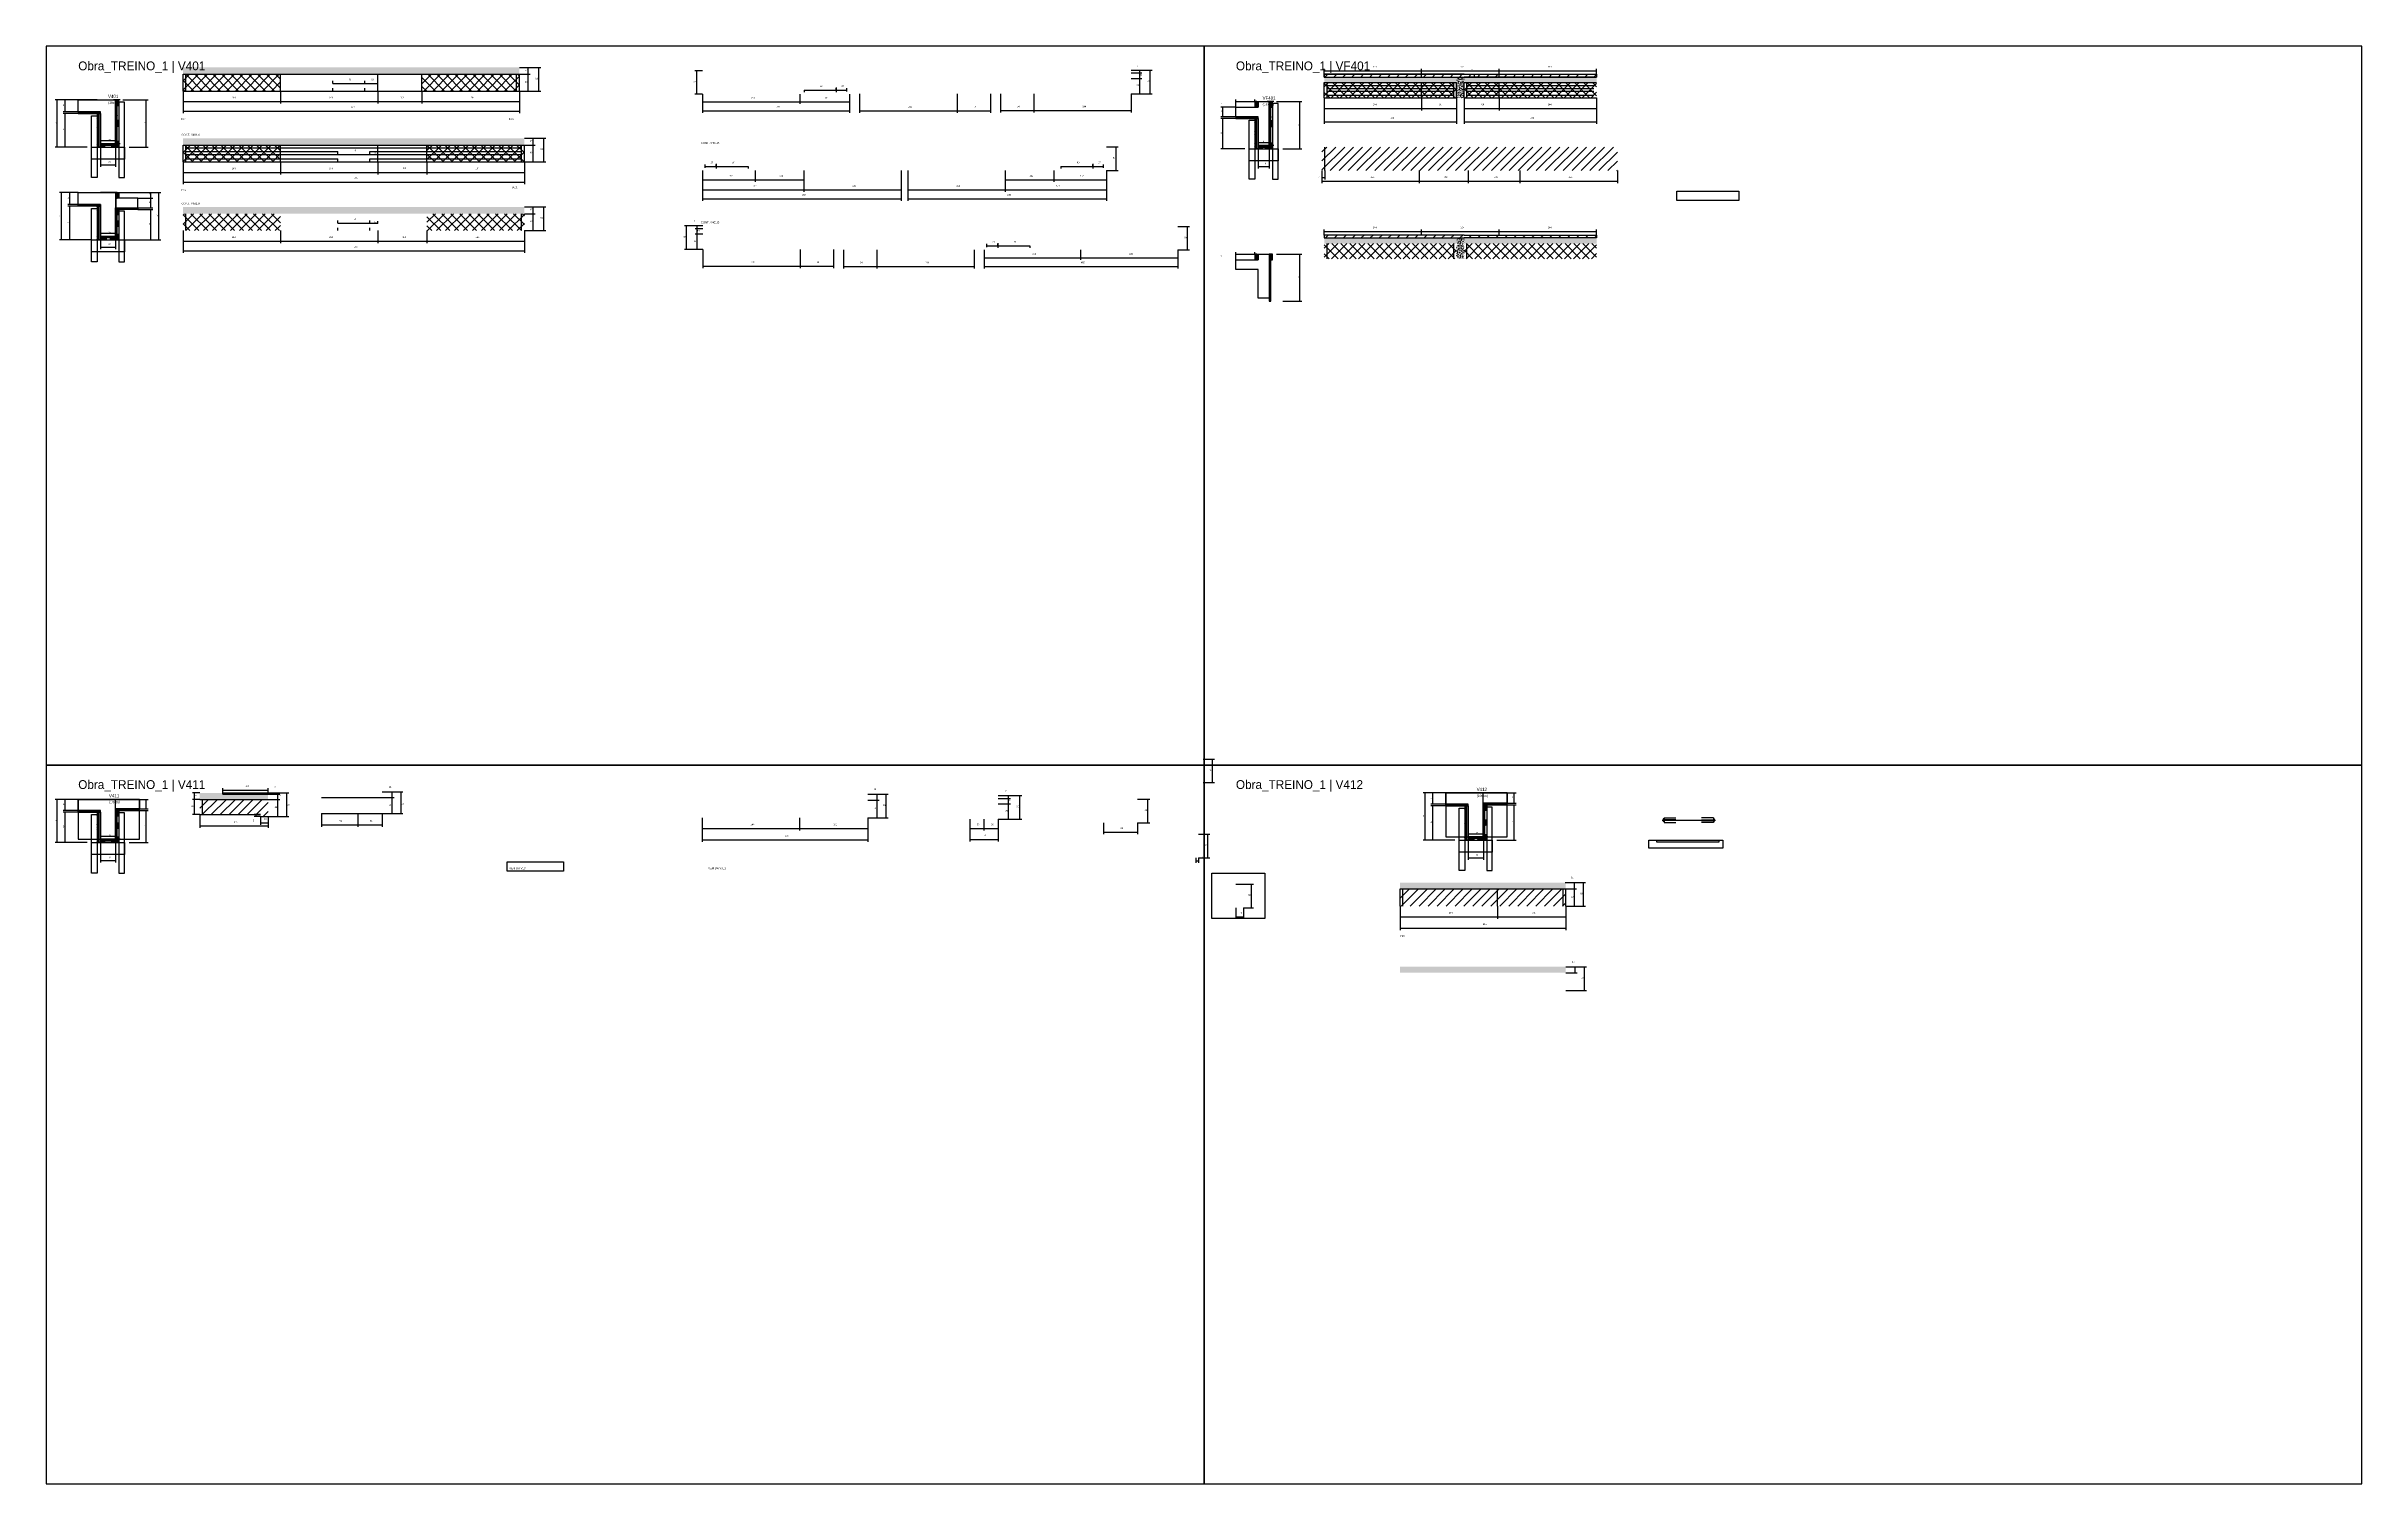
# Model space of a CAD drawing. Header units: metres. Extents: x -41 to 34840, y -36000 to 1848.
# Drawn here: x 29000 to 34800, y -5400 to -1800 of the extents above; entities that cross this region are included whole.
import ezdxf

# ---------------------------------------------------------------- set-up
doc = ezdxf.new("R2010")
doc.units = ezdxf.units.M
for name, color, linetype in [('barrote', 126, 'Continuous'), ('CELL_BORDER', 8, 'Continuous'), ('CONCRETO', 251, 'Continuous'), ('COTA', 4, 'Continuous'), ('Cota Seção (2x)', 4, 'Continuous'), ('cotas', 4, 'Continuous'), ('Hachura', 253, 'Continuous'), ('LABEL_ID', 3, 'Continuous'), ('Madeira', 126, 'Continuous'), ('NOMENCLATURA', 7, 'Continuous'), ('Painéis', 200, 'Continuous'), ('REAPROVEITAMENTO', 251, 'Continuous'), ('SARR_2.2x7', 40, 'Continuous'), ('SARR_3.5x7', 81, 'Continuous'), ('SCO-___-LAJ', 4, 'Continuous'), ('TENSOR', 2, 'Continuous'), ('Texto Seção', 7, 'Continuous')]:
    doc.layers.add(name, color=color, linetype=linetype)

msp = doc.modelspace()

# ---------------------------------------------------------------- hatches: boundary and pattern name
at = {"layer": 'COTA'}
h = msp.add_hatch(dxfattribs=at)
h.set_pattern_fill('AR-CONC', scale=0.03)
h.paths.add_polyline_path([(30185.1, -1870), (30185.1, -1853), (30185.1, -1853), (29342.6, -1853), (29342.6, -1853), (29342.6, -1870), (29342.6, -1870), (30185.1, -1870)])
h = msp.add_hatch(dxfattribs=at)
h.set_pattern_fill('AR-CONC', scale=0.03)
h.paths.add_polyline_path([(32532.7, -1891), (32532.7, -1877), (32532.7, -1877), (32201.2, -1877), (32201.2, -1877), (32201.2, -1891), (32201.2, -1891), (32532.7, -1891)])
h = msp.add_hatch(dxfattribs=at)
h.set_pattern_fill('AR-CONC', scale=0.03)
h.paths.add_polyline_path([(32551.8, -1891), (32551.8, -1877), (32532.7, -1877), (32532.7, -1891), (32532.7, -1929), (32551.8, -1929)])
h = msp.add_hatch(dxfattribs=at)
h.set_pattern_fill('AR-CONC', scale=0.03)
h.paths.add_polyline_path([(32551.8, -1891), (32551.8, -1877), (32551.8, -1877), (32883.3, -1877), (32883.3, -1877), (32883.3, -1891), (32883.3, -1891), (32551.8, -1891)])
h = msp.add_hatch(dxfattribs=at)
h.set_pattern_fill('AR-CONC', scale=0.03)
h.paths.add_polyline_path([(30197.6, -2047.2), (30197.6, -2030.2), (30197.6, -2030.2), (29342.6, -2030.2), (29342.6, -2030.2), (29342.6, -2047.2), (29342.6, -2047.2), (30197.6, -2047.2)])
h = msp.add_hatch(dxfattribs=at)
h.set_pattern_fill('AR-CONC', scale=0.03)
h.paths.add_polyline_path([(30197.6, -2219.4), (30197.6, -2202.4), (30197.6, -2202.4), (29342.6, -2202.4), (29342.6, -2202.4), (29342.6, -2219.4), (29342.6, -2219.4), (30197.6, -2219.4)])
h = msp.add_hatch(dxfattribs=at)
h.set_pattern_fill('AR-CONC', scale=0.03)
h.paths.add_polyline_path([(32532.7, -2293.9), (32532.7, -2279.9), (32532.7, -2279.9), (32201.2, -2279.9), (32201.2, -2279.9), (32201.2, -2293.9), (32201.2, -2293.9), (32532.7, -2293.9)])
h = msp.add_hatch(dxfattribs=at)
h.set_pattern_fill('AR-CONC', scale=0.03)
h.paths.add_polyline_path([(32551.8, -2293.9), (32551.8, -2279.9), (32532.7, -2279.9), (32532.7, -2293.9), (32532.7, -2331.9), (32551.8, -2331.9)])
h = msp.add_hatch(dxfattribs=at)
h.set_pattern_fill('AR-CONC', scale=0.03)
h.paths.add_polyline_path([(32551.8, -2293.9), (32551.8, -2279.9), (32551.8, -2279.9), (32883.3, -2279.9), (32883.3, -2279.9), (32883.3, -2293.9), (32883.3, -2293.9), (32551.8, -2293.9)])
h = msp.add_hatch(dxfattribs=at)
h.set_pattern_fill('AR-CONC', scale=0.03)
h.paths.add_polyline_path([(29555.4, -3673), (29442.4, -3673), (29442.4, -3673), (29442.4, -3670), (29442.4, -3670), (29384.4, -3670), (29384.4, -3670), (29384.4, -3686), (29384.4, -3686), (29555.4, -3686), (29555.4, -3686), (29555.4, -3673)])
h = msp.add_hatch(dxfattribs=at)
h.set_pattern_fill('AR-CONC', scale=0.03)
h.paths.add_polyline_path([(32806.3, -3894.5), (32391.1, -3894.5), (32391.1, -3894.5), (32391.3, -3910.5), (32391.3, -3910.5), (32806.3, -3910.5), (32806.3, -3910.5), (32806.3, -3894.5)])
h = msp.add_hatch(dxfattribs=at)
h.set_pattern_fill('AR-CONC', scale=0.03)
h.paths.add_polyline_path([(32806.2, -4105.4), (32391.1, -4105.4), (32391.1, -4105.4), (32391.3, -4120.4), (32391.3, -4120.4), (32806.4, -4120.4), (32806.4, -4120.4), (32806.2, -4105.4)])
at = {"layer": 'Hachura'}
h = msp.add_hatch(color=8, dxfattribs=at)
h.dxf.hatch_style = 1
h.paths.add_polyline_path([(29135.6, -1968.2), (29135.6, -1964.2), (29135.6, -1964.2), (29080, -1964.2), (29080, -1964.2), (29080, -1968.2), (29080, -1968.2), (29135.6, -1968.2)])
h = msp.add_hatch(dxfattribs=at)
h.set_pattern_fill('ANSI31', scale=0.5)
h.paths.add_polyline_path([(29127.2, -1982.2), (29131.6, -1982.2), (29131.6, -1982.2), (29131.6, -1968.2), (29131.6, -1968.2), (29127.2, -1968.2), (29127.2, -1968.2), (29127.2, -1982.2)])
h = msp.add_hatch(color=8, dxfattribs=at)
h.dxf.hatch_style = 1
h.paths.add_polyline_path([(29135.6, -1964.2), (29131.6, -1964.2), (29131.6, -1964.2), (29131.6, -2052.2), (29131.6, -2052.2), (29135.6, -2052.2), (29135.6, -2052.2), (29135.6, -1964.2)])
h = msp.add_hatch(color=8, dxfattribs=at)
h.dxf.hatch_style = 1
h.paths.add_polyline_path([(29177.6, -1934.2), (29173.6, -1934.2), (29173.6, -1934.2), (29173.6, -2052.2), (29173.6, -2052.2), (29177.6, -2052.2), (29177.6, -2052.2), (29177.6, -1934.2)])
h = msp.add_hatch(dxfattribs=at)
h.set_pattern_fill('ANSI31', scale=0.5)
h.paths.add_polyline_path([(29177.6, -1948.2), (29182, -1948.2), (29182, -1948.2), (29182, -1934.2), (29182, -1934.2), (29177.6, -1934.2), (29177.6, -1934.2), (29177.6, -1948.2)])
h = msp.add_hatch(dxfattribs=at)
h.set_pattern_fill('ANSI31', scale=0.5)
h.paths.add_polyline_path([(32027.6, -1952.6), (32032, -1952.6), (32032, -1952.6), (32032, -1938.6), (32032, -1938.6), (32027.6, -1938.6), (32027.6, -1938.6), (32027.6, -1952.6)])
h = msp.add_hatch(color=8, dxfattribs=at)
h.dxf.hatch_style = 1
h.paths.add_polyline_path([(32032, -1938.6), (32035.6, -1938.6), (32035.6, -1938.6), (32035.6, -1952.6), (32035.6, -1952.6), (32032, -1952.6), (32032, -1952.6), (32032, -1938.6)])
h = msp.add_hatch(color=8, dxfattribs=at)
h.dxf.hatch_style = 1
h.paths.add_polyline_path([(32067.6, -1938.6), (32063.6, -1938.6), (32063.6, -1938.6), (32063.6, -2056.6), (32063.6, -2056.6), (32067.6, -2056.6), (32067.6, -2056.6), (32067.6, -1938.6)])
h = msp.add_hatch(dxfattribs=at)
h.set_pattern_fill('ANSI31', scale=0.5)
h.paths.add_polyline_path([(32067.6, -1952.6), (32072, -1952.6), (32072, -1952.6), (32072, -1938.6), (32072, -1938.6), (32067.6, -1938.6), (32067.6, -1938.6), (32067.6, -1952.6)])
h = msp.add_hatch(dxfattribs=at)
h.set_pattern_fill('ANSI31', scale=0.5)
h.paths.add_polyline_path([(29127.2, -2015.2), (29131.6, -2015.2), (29131.6, -2015.2), (29131.6, -2001.2), (29131.6, -2001.2), (29127.2, -2001.2), (29127.2, -2001.2), (29127.2, -2015.2)])
h = msp.add_hatch(dxfattribs=at)
h.set_pattern_fill('ANSI31', scale=0.5)
h.paths.add_polyline_path([(29177.6, -1999.8), (29182, -1999.8), (29182, -1999.8), (29182, -1985.8), (29182, -1985.8), (29177.6, -1985.8), (29177.6, -1985.8), (29177.6, -1999.8)])
h = msp.add_hatch(color=8, dxfattribs=at)
h.dxf.hatch_style = 1
h.paths.add_polyline_path([(32035.6, -1980.6), (32035.6, -1976.6), (32035.6, -1976.6), (31980, -1976.6), (31980, -1976.6), (31980, -1980.6), (31980, -1980.6), (32035.6, -1980.6)])
h = msp.add_hatch(dxfattribs=at)
h.set_pattern_fill('ANSI31', scale=0.5)
h.paths.add_polyline_path([(32027.2, -1994.6), (32031.6, -1994.6), (32031.6, -1994.6), (32031.6, -1980.6), (32031.6, -1980.6), (32027.2, -1980.6), (32027.2, -1980.6), (32027.2, -1994.6)])
h = msp.add_hatch(dxfattribs=at)
h.set_pattern_fill('ANSI31', scale=0.5)
h.paths.add_polyline_path([(32027.2, -2023.6), (32031.6, -2023.6), (32031.6, -2023.6), (32031.6, -2009.6), (32031.6, -2009.6), (32027.2, -2009.6), (32027.2, -2009.6), (32027.2, -2023.6)])
h = msp.add_hatch(color=8, dxfattribs=at)
h.dxf.hatch_style = 1
h.paths.add_polyline_path([(32035.6, -1976.6), (32031.6, -1976.6), (32031.6, -1976.6), (32031.6, -2056.6), (32031.6, -2056.6), (32035.6, -2056.6), (32035.6, -2056.6), (32035.6, -1976.6)])
h = msp.add_hatch(dxfattribs=at)
h.set_pattern_fill('ANSI31', scale=0.5)
h.paths.add_polyline_path([(32067.6, -2000.7), (32072, -2000.7), (32072, -2000.7), (32072, -1986.7), (32072, -1986.7), (32067.6, -1986.7), (32067.6, -1986.7), (32067.6, -2000.7)])
h = msp.add_hatch(dxfattribs=at)
h.set_pattern_fill('ANSI31', scale=0.5)
h.paths.add_polyline_path([(29127.2, -2052.2), (29131.6, -2052.2), (29131.6, -2052.2), (29131.6, -2038.2), (29131.6, -2038.2), (29127.2, -2038.2), (29127.2, -2038.2), (29127.2, -2052.2)])
h = msp.add_hatch(color=8, dxfattribs=at)
h.dxf.hatch_style = 1
h.paths.add_polyline_path([(29173.6, -2047.8), (29173.6, -2044.2), (29173.6, -2044.2), (29135.6, -2044.2), (29135.6, -2044.2), (29135.6, -2047.8), (29135.6, -2047.8), (29173.6, -2047.8)])
h = msp.add_hatch(dxfattribs=at)
h.set_pattern_fill('ANSI31', scale=0.5)
h.paths.add_polyline_path([(29135.6, -2052.2), (29135.6, -2047.8), (29135.6, -2047.8), (29145.6, -2047.8), (29145.6, -2047.8), (29145.6, -2052.2), (29145.6, -2052.2), (29135.6, -2052.2)])
h = msp.add_hatch(dxfattribs=at)
h.set_pattern_fill('ANSI31', scale=0.5)
h.paths.add_polyline_path([(29173.6, -2052.2), (29173.6, -2047.8), (29173.6, -2047.8), (29163.6, -2047.8), (29163.6, -2047.8), (29163.6, -2052.2), (29163.6, -2052.2), (29173.6, -2052.2)])
h = msp.add_hatch(dxfattribs=at)
h.set_pattern_fill('ANSI31', scale=0.5)
h.paths.add_polyline_path([(29177.6, -2052.2), (29182, -2052.2), (29182, -2052.2), (29182, -2038.2), (29182, -2038.2), (29177.6, -2038.2), (29177.6, -2038.2), (29177.6, -2052.2)])
h = msp.add_hatch(dxfattribs=at)
h.set_pattern_fill('ANSI31', scale=0.5)
h.paths.add_polyline_path([(32027.2, -2056.6), (32031.6, -2056.6), (32031.6, -2056.6), (32031.6, -2042.6), (32031.6, -2042.6), (32027.2, -2042.6), (32027.2, -2042.6), (32027.2, -2056.6)])
h = msp.add_hatch(color=8, dxfattribs=at)
h.dxf.hatch_style = 1
h.paths.add_polyline_path([(32063.6, -2052.2), (32063.6, -2048.6), (32063.6, -2048.6), (32035.6, -2048.6), (32035.6, -2048.6), (32035.6, -2052.2), (32035.6, -2052.2), (32063.6, -2052.2)])
h = msp.add_hatch(dxfattribs=at)
h.set_pattern_fill('ANSI31', scale=0.5)
h.paths.add_polyline_path([(32035.6, -2056.6), (32035.6, -2052.2), (32035.6, -2052.2), (32045.6, -2052.2), (32045.6, -2052.2), (32045.6, -2056.6), (32045.6, -2056.6), (32035.6, -2056.6)])
h = msp.add_hatch(dxfattribs=at)
h.set_pattern_fill('ANSI31', scale=0.5)
h.paths.add_polyline_path([(32063.6, -2056.6), (32063.6, -2052.2), (32063.6, -2052.2), (32053.6, -2052.2), (32053.6, -2052.2), (32053.6, -2056.6), (32053.6, -2056.6), (32063.6, -2056.6)])
h = msp.add_hatch(dxfattribs=at)
h.set_pattern_fill('ANSI31', scale=0.5)
h.paths.add_polyline_path([(32067.6, -2056.6), (32072, -2056.6), (32072, -2056.6), (32072, -2042.6), (32072, -2042.6), (32067.6, -2042.6), (32067.6, -2042.6), (32067.6, -2056.6)])
h = msp.add_hatch(color=8, dxfattribs=at)
h.dxf.hatch_style = 1
h.paths.add_polyline_path([(29080, -2200.4), (29080, -2196.4), (29080, -2196.4), (29135.6, -2196.4), (29135.6, -2196.4), (29135.6, -2200.4), (29135.6, -2200.4), (29080, -2200.4)])
h = msp.add_hatch(dxfattribs=at)
h.set_pattern_fill('ANSI31', scale=0.5)
h.paths.add_polyline_path([(29127.2, -2214.4), (29131.6, -2214.4), (29131.6, -2214.4), (29131.6, -2200.4), (29131.6, -2200.4), (29127.2, -2200.4), (29127.2, -2200.4), (29127.2, -2214.4)])
h = msp.add_hatch(color=8, dxfattribs=at)
h.dxf.hatch_style = 1
h.paths.add_polyline_path([(29131.6, -2196.4), (29135.6, -2196.4), (29135.6, -2196.4), (29135.6, -2284.4), (29135.6, -2284.4), (29131.6, -2284.4), (29131.6, -2284.4), (29131.6, -2196.4)])
h = msp.add_hatch(color=8, dxfattribs=at)
h.dxf.hatch_style = 1
h.paths.add_polyline_path([(29177.6, -2166.4), (29174, -2166.4), (29174, -2166.4), (29174, -2180.4), (29174, -2180.4), (29177.6, -2180.4), (29177.6, -2180.4), (29177.6, -2166.4)])
h = msp.add_hatch(dxfattribs=at)
h.set_pattern_fill('ANSI31', scale=0.5)
h.paths.add_polyline_path([(29182, -2180.4), (29177.6, -2180.4), (29177.6, -2180.4), (29177.6, -2166.4), (29177.6, -2166.4), (29182, -2166.4), (29182, -2166.4), (29182, -2180.4)])
h = msp.add_hatch(dxfattribs=at)
h.set_pattern_fill('ANSI31', scale=0.5)
h.paths.add_polyline_path([(29127.2, -2247.4), (29131.6, -2247.4), (29131.6, -2247.4), (29131.6, -2233.4), (29131.6, -2233.4), (29127.2, -2233.4), (29127.2, -2233.4), (29127.2, -2247.4)])
h = msp.add_hatch(color=8, dxfattribs=at)
h.dxf.hatch_style = 1
h.paths.add_polyline_path([(29173.6, -2204.4), (29177.6, -2204.4), (29177.6, -2204.4), (29177.6, -2284.4), (29177.6, -2284.4), (29173.6, -2284.4), (29173.6, -2284.4), (29173.6, -2204.4)])
h = msp.add_hatch(color=8, dxfattribs=at)
h.dxf.hatch_style = 1
h.paths.add_polyline_path([(29173.6, -2208.4), (29173.6, -2204.4), (29173.6, -2204.4), (29229.2, -2204.4), (29229.2, -2204.4), (29229.2, -2208.4), (29229.2, -2208.4), (29173.6, -2208.4)])
h = msp.add_hatch(dxfattribs=at)
h.set_pattern_fill('ANSI31', scale=0.5)
h.paths.add_polyline_path([(29182, -2222.4), (29177.6, -2222.4), (29177.6, -2222.4), (29177.6, -2208.4), (29177.6, -2208.4), (29182, -2208.4), (29182, -2208.4), (29182, -2222.4)])
h = msp.add_hatch(dxfattribs=at)
h.set_pattern_fill('ANSI31', scale=0.5)
h.paths.add_polyline_path([(29182, -2251.4), (29177.6, -2251.4), (29177.6, -2251.4), (29177.6, -2237.4), (29177.6, -2237.4), (29182, -2237.4), (29182, -2237.4), (29182, -2251.4)])
h = msp.add_hatch(dxfattribs=at)
h.set_pattern_fill('ANSI31', scale=0.5)
h.paths.add_polyline_path([(29127.2, -2284.4), (29131.6, -2284.4), (29131.6, -2284.4), (29131.6, -2270.4), (29131.6, -2270.4), (29127.2, -2270.4), (29127.2, -2270.4), (29127.2, -2284.4)])
h = msp.add_hatch(color=8, dxfattribs=at)
h.dxf.hatch_style = 1
h.paths.add_polyline_path([(29135.6, -2280), (29135.6, -2276.4), (29135.6, -2276.4), (29173.6, -2276.4), (29173.6, -2276.4), (29173.6, -2280), (29173.6, -2280), (29135.6, -2280)])
h = msp.add_hatch(dxfattribs=at)
h.set_pattern_fill('ANSI31', scale=0.5)
h.paths.add_polyline_path([(29135.6, -2284.4), (29135.6, -2280), (29135.6, -2280), (29149.6, -2280), (29149.6, -2280), (29149.6, -2284.4), (29149.6, -2284.4), (29135.6, -2284.4)])
h = msp.add_hatch(dxfattribs=at)
h.set_pattern_fill('ANSI31', scale=0.5)
h.paths.add_polyline_path([(29173.6, -2284.4), (29173.6, -2280), (29173.6, -2280), (29159.6, -2280), (29159.6, -2280), (29159.6, -2284.4), (29159.6, -2284.4), (29173.6, -2284.4)])
h = msp.add_hatch(dxfattribs=at)
h.set_pattern_fill('ANSI31', scale=0.5)
h.paths.add_polyline_path([(29182, -2284.4), (29177.6, -2284.4), (29177.6, -2284.4), (29177.6, -2270.4), (29177.6, -2270.4), (29182, -2270.4), (29182, -2270.4), (29182, -2284.4)])
h = msp.add_hatch(dxfattribs=at)
h.set_pattern_fill('ANSI31', scale=0.5)
h.paths.add_polyline_path([(32027.6, -2334.7), (32032, -2334.7), (32032, -2334.7), (32032, -2320.7), (32032, -2320.7), (32027.6, -2320.7), (32027.6, -2320.7), (32027.6, -2334.7)])
h = msp.add_hatch(color=8, dxfattribs=at)
h.dxf.hatch_style = 1
h.paths.add_polyline_path([(32032, -2320.7), (32035.6, -2320.7), (32035.6, -2320.7), (32035.6, -2334.7), (32035.6, -2334.7), (32032, -2334.7), (32032, -2334.7), (32032, -2320.7)])
h = msp.add_hatch(color=8, dxfattribs=at)
h.dxf.hatch_style = 1
h.paths.add_polyline_path([(32067.6, -2320.7), (32063.6, -2320.7), (32063.6, -2320.7), (32063.6, -2438.7), (32063.6, -2438.7), (32067.6, -2438.7), (32067.6, -2438.7), (32067.6, -2320.7)])
h = msp.add_hatch(dxfattribs=at)
h.set_pattern_fill('ANSI31', scale=0.5)
h.paths.add_polyline_path([(32067.6, -2334.7), (32072, -2334.7), (32072, -2334.7), (32072, -2320.7), (32072, -2320.7), (32067.6, -2320.7), (32067.6, -2320.7), (32067.6, -2334.7)])
h = msp.add_hatch(color=8, dxfattribs=at)
h.dxf.hatch_style = 1
h.paths.add_polyline_path([(29233.6, -3714), (29233.6, -3710), (29233.6, -3710), (29173.6, -3710), (29173.6, -3710), (29173.6, -3714), (29173.6, -3714), (29233.6, -3714)])
h = msp.add_hatch(color=8, dxfattribs=at)
h.dxf.hatch_style = 1
h.paths.add_polyline_path([(32561.8, -3702), (32561.8, -3698), (32561.8, -3698), (32506.2, -3698), (32506.2, -3698), (32506.2, -3702), (32506.2, -3702), (32561.8, -3702)])
h = msp.add_hatch(dxfattribs=at)
h.set_pattern_fill('ANSI31', scale=0.5)
h.paths.add_polyline_path([(32553.4, -3716), (32557.8, -3716), (32557.8, -3716), (32557.8, -3702), (32557.8, -3702), (32553.4, -3702), (32553.4, -3702), (32553.4, -3716)])
h = msp.add_hatch(color=8, dxfattribs=at)
h.dxf.hatch_style = 1
h.paths.add_polyline_path([(32557.8, -3700), (32561.8, -3700), (32561.8, -3700), (32561.8, -3788), (32561.8, -3788), (32557.8, -3788), (32557.8, -3788), (32557.8, -3700)])
h = msp.add_hatch(color=8, dxfattribs=at)
h.dxf.hatch_style = 1
h.paths.add_polyline_path([(32659.8, -3700), (32659.8, -3696), (32659.8, -3696), (32599.8, -3696), (32599.8, -3696), (32599.8, -3700), (32599.8, -3700), (32659.8, -3700)])
h = msp.add_hatch(color=8, dxfattribs=at)
h.dxf.hatch_style = 1
h.paths.add_polyline_path([(32603.8, -3698), (32599.8, -3698), (32599.8, -3698), (32599.8, -3788), (32599.8, -3788), (32603.8, -3788), (32603.8, -3788), (32603.8, -3698)])
h = msp.add_hatch(dxfattribs=at)
h.set_pattern_fill('ANSI31', scale=0.5)
h.paths.add_polyline_path([(32608.2, -3714), (32603.8, -3714), (32603.8, -3714), (32603.8, -3700), (32603.8, -3700), (32608.2, -3700), (32608.2, -3700), (32608.2, -3714)])
h = msp.add_hatch(color=8, dxfattribs=at)
h.dxf.hatch_style = 1
h.paths.add_polyline_path([(29135.6, -3718), (29135.6, -3714), (29135.6, -3714), (29080, -3714), (29080, -3714), (29080, -3718), (29080, -3718), (29135.6, -3718)])
h = msp.add_hatch(dxfattribs=at)
h.set_pattern_fill('ANSI31', scale=0.5)
h.paths.add_polyline_path([(29127.2, -3732), (29131.6, -3732), (29131.6, -3732), (29131.6, -3718), (29131.6, -3718), (29127.2, -3718), (29127.2, -3718), (29127.2, -3732)])
h = msp.add_hatch(dxfattribs=at)
h.set_pattern_fill('ANSI31', scale=0.5)
h.paths.add_polyline_path([(29127.2, -3763), (29131.6, -3763), (29131.6, -3763), (29131.6, -3749), (29131.6, -3749), (29127.2, -3749), (29127.2, -3749), (29127.2, -3763)])
h = msp.add_hatch(color=8, dxfattribs=at)
h.dxf.hatch_style = 1
h.paths.add_polyline_path([(29131.6, -3716), (29135.6, -3716), (29135.6, -3716), (29135.6, -3794), (29135.6, -3794), (29131.6, -3794), (29131.6, -3794), (29131.6, -3716)])
h = msp.add_hatch(color=8, dxfattribs=at)
h.dxf.hatch_style = 1
h.paths.add_polyline_path([(29177.6, -3714), (29173.6, -3714), (29173.6, -3714), (29173.6, -3794), (29173.6, -3794), (29177.6, -3794), (29177.6, -3794), (29177.6, -3714)])
h = msp.add_hatch(dxfattribs=at)
h.set_pattern_fill('ANSI31', scale=0.5)
h.paths.add_polyline_path([(29182, -3728), (29177.6, -3728), (29177.6, -3728), (29177.6, -3714), (29177.6, -3714), (29182, -3714), (29182, -3714), (29182, -3728)])
h = msp.add_hatch(dxfattribs=at)
h.set_pattern_fill('ANSI31', scale=0.5)
h.paths.add_polyline_path([(29182, -3759), (29177.6, -3759), (29177.6, -3759), (29177.6, -3745), (29177.6, -3745), (29182, -3745), (29182, -3745), (29182, -3759)])
h = msp.add_hatch(dxfattribs=at)
h.set_pattern_fill('ANSI31', scale=0.5)
h.paths.add_polyline_path([(32553.4, -3753), (32557.8, -3753), (32557.8, -3753), (32557.8, -3739), (32557.8, -3739), (32553.4, -3739), (32553.4, -3739), (32553.4, -3753)])
h = msp.add_hatch(dxfattribs=at)
h.set_pattern_fill('ANSI31', scale=0.5)
h.paths.add_polyline_path([(32608.2, -3751), (32603.8, -3751), (32603.8, -3751), (32603.8, -3737), (32603.8, -3737), (32608.2, -3737), (32608.2, -3737), (32608.2, -3751)])
h = msp.add_hatch(dxfattribs=at)
h.set_pattern_fill('ANSI31', scale=0.5)
h.paths.add_polyline_path([(29127.2, -3794), (29131.6, -3794), (29131.6, -3794), (29131.6, -3780), (29131.6, -3780), (29127.2, -3780), (29127.2, -3780), (29127.2, -3794)])
h = msp.add_hatch(color=8, dxfattribs=at)
h.dxf.hatch_style = 1
h.paths.add_polyline_path([(29173.6, -3789.6), (29173.6, -3786), (29173.6, -3786), (29135.6, -3786), (29135.6, -3786), (29135.6, -3789.6), (29135.6, -3789.6), (29173.6, -3789.6)])
h = msp.add_hatch(dxfattribs=at)
h.set_pattern_fill('ANSI31', scale=0.5)
h.paths.add_polyline_path([(29135.6, -3794), (29135.6, -3789.6), (29135.6, -3789.6), (29145.6, -3789.6), (29145.6, -3789.6), (29145.6, -3794), (29145.6, -3794), (29135.6, -3794)])
h = msp.add_hatch(dxfattribs=at)
h.set_pattern_fill('ANSI31', scale=0.5)
h.paths.add_polyline_path([(29173.6, -3794), (29173.6, -3789.6), (29173.6, -3789.6), (29163.6, -3789.6), (29163.6, -3789.6), (29163.6, -3794), (29163.6, -3794), (29173.6, -3794)])
h = msp.add_hatch(dxfattribs=at)
h.set_pattern_fill('ANSI31', scale=0.5)
h.paths.add_polyline_path([(29182, -3794), (29177.6, -3794), (29177.6, -3794), (29177.6, -3780), (29177.6, -3780), (29182, -3780), (29182, -3780), (29182, -3794)])
h = msp.add_hatch(dxfattribs=at)
h.set_pattern_fill('ANSI31', scale=0.5)
h.paths.add_polyline_path([(32553.4, -3788), (32557.8, -3788), (32557.8, -3788), (32557.8, -3774), (32557.8, -3774), (32553.4, -3774), (32553.4, -3774), (32553.4, -3788)])
h = msp.add_hatch(color=8, dxfattribs=at)
h.dxf.hatch_style = 1
h.paths.add_polyline_path([(32599.8, -3783.6), (32599.8, -3780), (32599.8, -3780), (32561.8, -3780), (32561.8, -3780), (32561.8, -3783.6), (32561.8, -3783.6), (32599.8, -3783.6)])
h = msp.add_hatch(dxfattribs=at)
h.set_pattern_fill('ANSI31', scale=0.5)
h.paths.add_polyline_path([(32561.8, -3788), (32561.8, -3783.6), (32561.8, -3783.6), (32575.8, -3783.6), (32575.8, -3783.6), (32575.8, -3788), (32575.8, -3788), (32561.8, -3788)])
h = msp.add_hatch(dxfattribs=at)
h.set_pattern_fill('ANSI31', scale=0.5)
h.paths.add_polyline_path([(32599.8, -3788), (32599.8, -3783.6), (32599.8, -3783.6), (32585.8, -3783.6), (32585.8, -3783.6), (32585.8, -3788), (32585.8, -3788), (32599.8, -3788)])
h = msp.add_hatch(dxfattribs=at)
h.set_pattern_fill('ANSI31', scale=0.5)
h.paths.add_polyline_path([(32608.2, -3788), (32603.8, -3788), (32603.8, -3788), (32603.8, -3774), (32603.8, -3774), (32608.2, -3774), (32608.2, -3774), (32608.2, -3788)])
at = {"layer": 'REAPROVEITAMENTO'}
h = msp.add_hatch(dxfattribs=at)
h.set_pattern_fill('ANSI37', scale=5)
h.paths.add_polyline_path([(29342.6, -1870), (29342.6, -1912), (29342.6, -1912), (29586.6, -1912), (29586.6, -1912), (29586.6, -1870), (29586.6, -1870), (29342.6, -1870)])
h = msp.add_hatch(dxfattribs=at)
h.set_pattern_fill('ANSI37', scale=5)
h.paths.add_polyline_path([(29941.1, -1870), (29941.1, -1912), (29941.1, -1912), (30185.1, -1912), (30185.1, -1912), (30185.1, -1870), (30185.1, -1870), (29941.1, -1870)])
h = msp.add_hatch(dxfattribs=at)
h.set_pattern_fill('ANSI31', scale=5)
h.paths.add_polyline_path([(32201.2, -1870), (32201.2, -1877), (32201.2, -1877), (32639.3, -1877), (32639.3, -1877), (32639.3, -1870), (32639.3, -1870), (32201.2, -1870)])
h = msp.add_hatch(dxfattribs=at)
h.set_pattern_fill('ANSI37', scale=5)
h.paths.add_polyline_path([(32532.7, -1929), (32532.7, -1891), (32532.7, -1891), (32201.2, -1891), (32201.2, -1891), (32201.2, -1929), (32201.2, -1929), (32532.7, -1929)])
h = msp.add_hatch(dxfattribs=at)
h.set_pattern_fill('ANSI37', scale=5)
h.paths.add_polyline_path([(32551.8, -1929), (32551.8, -1891), (32551.8, -1891), (32883.3, -1891), (32883.3, -1891), (32883.3, -1929), (32883.3, -1929), (32551.8, -1929)])
h = msp.add_hatch(dxfattribs=at)
h.set_pattern_fill('ANSI31', scale=5)
h.paths.add_polyline_path([(32883.3, -1870), (32883.3, -1877), (32883.3, -1877), (32639.3, -1877), (32639.3, -1877), (32639.3, -1870), (32639.3, -1870), (32883.3, -1870)])
h = msp.add_hatch(dxfattribs=at)
h.set_pattern_fill('ANSI37', scale=5)
h.paths.add_polyline_path([(29342.6, -2047.2), (29342.6, -2089.2), (29342.6, -2089.2), (29586.6, -2089.2), (29586.6, -2089.2), (29586.6, -2047.2), (29586.6, -2047.2), (29342.6, -2047.2)])
h = msp.add_hatch(dxfattribs=at)
h.set_pattern_fill('ANSI37', scale=5)
h.paths.add_polyline_path([(29953.6, -2047.2), (29953.6, -2089.2), (29953.6, -2089.2), (30197.6, -2089.2), (30197.6, -2089.2), (30197.6, -2047.2), (30197.6, -2047.2), (29953.6, -2047.2)])
h = msp.add_hatch(dxfattribs=at)
h.set_pattern_fill('ANSI31', scale=5)
h.paths.add_polyline_path([(32935.4, -2111.2), (32935.4, -2052.2), (32935.4, -2052.2), (32195.4, -2052.2), (32195.4, -2052.2), (32195.4, -2111.2), (32195.4, -2111.2), (32935.4, -2111.2)])
h = msp.add_hatch(dxfattribs=at)
h.set_pattern_fill('ANSI37', scale=5)
h.paths.add_polyline_path([(29342.6, -2219.4), (29342.6, -2261.4), (29342.6, -2261.4), (29586.6, -2261.4), (29586.6, -2261.4), (29586.6, -2219.4), (29586.6, -2219.4), (29342.6, -2219.4)])
h = msp.add_hatch(dxfattribs=at)
h.set_pattern_fill('ANSI37', scale=5)
h.paths.add_polyline_path([(29953.6, -2219.4), (29953.6, -2261.4), (29953.6, -2261.4), (30197.6, -2261.4), (30197.6, -2261.4), (30197.6, -2219.4), (30197.6, -2219.4), (29953.6, -2219.4)])
h = msp.add_hatch(dxfattribs=at)
h.set_pattern_fill('ANSI31', scale=5)
h.paths.add_polyline_path([(32201.2, -2272.9), (32201.2, -2279.9), (32201.2, -2279.9), (32639.3, -2279.9), (32639.3, -2279.9), (32639.3, -2272.9), (32639.3, -2272.9), (32201.2, -2272.9)])
h = msp.add_hatch(dxfattribs=at)
h.set_pattern_fill('ANSI37', scale=5)
h.paths.add_polyline_path([(32532.7, -2331.9), (32532.7, -2293.9), (32532.7, -2293.9), (32201.2, -2293.9), (32201.2, -2293.9), (32201.2, -2331.9), (32201.2, -2331.9), (32532.7, -2331.9)])
h = msp.add_hatch(dxfattribs=at)
h.set_pattern_fill('ANSI37', scale=5)
h.paths.add_polyline_path([(32551.8, -2331.9), (32551.8, -2293.9), (32551.8, -2293.9), (32883.3, -2293.9), (32883.3, -2293.9), (32883.3, -2331.9), (32883.3, -2331.9), (32551.8, -2331.9)])
h = msp.add_hatch(dxfattribs=at)
h.set_pattern_fill('ANSI31', scale=5)
h.paths.add_polyline_path([(32883.3, -2272.9), (32883.3, -2279.9), (32883.3, -2279.9), (32639.3, -2279.9), (32639.3, -2279.9), (32639.3, -2272.9), (32639.3, -2272.9), (32883.3, -2272.9)])
h = msp.add_hatch(dxfattribs=at)
h.set_pattern_fill('ANSI31', scale=5)
h.paths.add_polyline_path([(29384.4, -3724), (29536.4, -3724), (29536.4, -3724), (29536.4, -3729), (29536.4, -3729), (29555.4, -3729), (29555.4, -3729), (29555.4, -3686), (29555.4, -3686), (29384.4, -3686), (29384.4, -3686), (29384.4, -3724)])
h = msp.add_hatch(dxfattribs=at)
h.set_pattern_fill('ANSI31', scale=5)
h.paths.add_polyline_path([(32806.3, -3953.5), (32806.3, -3910.5), (32806.3, -3910.5), (32391.3, -3910.5), (32391.3, -3910.5), (32391.3, -3953.5), (32391.3, -3953.5), (32806.3, -3953.5)])

# ---------------------------------------------------------------- linework, layer by layer
for p, q in [((33050.3, -3735.1), (33050.3, -3741.1)), ((33052.3, -3735.1), (33050.3, -3735.1)), ((33052.3, -3741.1), (33050.3, -3741.1)), ((33052.3, -3732.1), (33052.3, -3744.1)), ((33052.3, -3732.1), (33082.3, -3732.1)), ((33082.3, -3737.1), (33052.3, -3737.1)), ((33082.3, -3739.1), (33052.3, -3739.1)), ((33052.3, -3744.1), (33082.3, -3744.1)), ((33176.3, -3732.1), (33146.3, -3732.1)), ((33146.3, -3737.1), (33176.3, -3737.1)), ((33146.3, -3739.1), (33176.3, -3739.1)), ((33176.3, -3744.1), (33146.3, -3744.1)), ((33176.3, -3732.1), (33176.3, -3744.1)), ((33178.3, -3735.1), (33176.3, -3735.1)), ((33176.3, -3741.1), (33178.3, -3741.1)), ((33178.3, -3735.1), (33178.3, -3741.1))]:
    msp.add_line(p, q)
at = {"layer": 'barrote'}
msp.add_lwpolyline([(33199.8, -3808), (33014.6, -3808), (33014.6, -3788), (33199.8, -3788)], close=True, dxfattribs=at)
at = {"layer": 'CELL_BORDER'}
for points in [[(29000, -3600), (31900, -3600), (31900, -1800), (29000, -1800)], [(31900, -3600), (34800, -3600), (34800, -1800), (31900, -1800)], [(29000, -5400), (31900, -5400), (31900, -3600), (29000, -3600)], [(31900, -5400), (34800, -5400), (34800, -3600), (31900, -3600)]]:
    msp.add_lwpolyline(points, close=True, dxfattribs=at)
at = {"layer": 'CONCRETO'}
for points in [[(29080, -1964.2), (29080, -1934.2), (29135.6, -1934.2), (29135.6, -1934.2), (29173.6, -1934.2), (29173.6, -2044.2), (29135.6, -2044.2), (29135.6, -1964.2)], [(31980, -1976.6), (31980, -1952.6), (32035.6, -1952.6), (32035.6, -1938.6), (32063.6, -1938.6), (32063.6, -2048.6), (32035.6, -2048.6), (32035.6, -1976.6)], [(29080, -2196.4), (29080, -2166.4), (29135.6, -2166.4), (29135.6, -2166.4), (29174, -2166.4), (29173.6, -2276.4), (29135.6, -2276.4), (29135.6, -2196.4)], [(31980, -2358.7), (31980, -2334.7), (32035.6, -2334.7), (32035.6, -2320.7), (32063.6, -2320.7), (32063.6, -2430.7), (32035.6, -2430.7), (32035.6, -2358.7)], [(29080, -3714), (29080, -3686), (29233.6, -3686), (29233.6, -3710), (29173.6, -3710), (29173.6, -3786), (29135.6, -3786), (29135.6, -3714)], [(29080, -3786), (29233.6, -3786), (29233.6, -3686), (29080, -3686)], [(32506.2, -3698), (32506.2, -3670), (32659.8, -3670), (32659.8, -3696), (32599.8, -3696), (32599.8, -3780), (32561.8, -3780), (32561.8, -3698)], [(32506.2, -3780), (32659.8, -3780), (32659.8, -3670), (32506.2, -3670)]]:
    msp.add_lwpolyline(points, close=True, dxfattribs=at)
msp.add_lwpolyline([(29135.6, -2200.4), (29135.6, -2276.4), (29173.6, -2276.4), (29173.6, -2204.4), (29229.2, -2204.4), (29229.2, -2180.4), (29174, -2180.4), (29174, -2166.4), (29135.6, -2166.4)], dxfattribs=at)
at = {"layer": 'COTA'}
for p, q in [((30185.1, -1853), (30212.1, -1853)), ((30207.1, -1870), (30207.1, -1853)), ((29342.6, -1912), (29342.6, -1943.5)), ((29342.6, -1912), (29342.6, -1967.8)), ((29586.6, -1912), (29586.6, -1943.5)), ((29586.6, -1912), (29586.6, -1943.5)), ((29717.6, -1893.5), (29717.6, -1888.5)), ((29717.6, -1893.5), (29797.6, -1893.5)), ((29797.6, -1893.5), (29797.6, -1888.5)), ((29830.6, -1912), (29830.6, -1943.5)), ((30185.1, -1870), (30212.1, -1870)), ((30185.1, -1870), (30212.1, -1870)), ((30185.1, -1912), (30185.1, -1967.8)), ((30185.1, -1912), (30212.1, -1912)), ((30207.1, -1912), (30207.1, -1870)), ((29127.6, -1934.2), (29022.6, -1934.2)), ((29027.6, -2052.2), (29027.6, -1934.2)), ((29080, -1934.2), (29041.9, -1934.2)), ((29080, -1964.2), (29041.9, -1964.2)), ((29080, -1968.2), (29041.9, -1968.2)), ((29046.9, -1964.2), (29046.9, -1934.2)), ((29046.9, -2052.2), (29046.9, -1968.2)), ((29191.6, -1934.2), (29255.4, -1934.2)), ((29250.4, -2052.2), (29250.4, -1934.2)), ((29342.6, -1938.5), (29586.6, -1938.5)), ((29342.6, -1962.8), (30185.1, -1962.8)), ((29586.6, -1938.5), (29830.6, -1938.5)), ((30643.8, -1920), (30643.8, -1944.4)), ((30643.8, -1920), (30643.8, -1966.5)), ((30643.8, -1939.4), (30887.8, -1939.4)), ((30643.8, -1961.5), (31012.3, -1961.5)), ((30887.8, -1920), (30887.8, -1944.4)), ((30887.8, -1920), (30887.8, -1944.4)), ((30887.8, -1939.4), (31012.3, -1939.4)), ((31012.3, -1920), (31012.3, -1944.4)), ((31012.3, -1920), (31012.3, -1966.5)), ((31980, -1952.6), (31941.9, -1952.6)), ((31946.9, -1976.6), (31946.9, -1952.6)), ((31980, -1952.6), (31980, -1933.6)), ((31980, -1938.6), (32027.6, -1938.6)), ((32027.6, -1938.6), (32027.6, -1933.6)), ((32081.6, -1938.6), (32145.4, -1938.6)), ((32140.4, -2056.6), (32140.4, -1938.6)), ((32201.2, -1929), (32201.2, -1960.6)), ((32201.2, -1929), (32201.2, -1994.1)), ((32201.2, -1955.6), (32445.2, -1955.6)), ((32445.2, -1929), (32445.2, -1960.6)), ((32445.2, -1929), (32445.2, -1960.6)), ((32445.2, -1955.6), (32532.7, -1955.6)), ((32532.7, -1929), (32532.7, -1960.6)), ((32532.7, -1929), (32532.7, -1994.1)), ((32551.8, -1929), (32551.8, -1960.6)), ((32551.8, -1929), (32551.8, -1994.1)), ((32551.8, -1955.6), (32639.3, -1955.6)), ((32639.3, -1929), (32639.3, -1960.6)), ((32639.3, -1929), (32639.3, -1960.6)), ((32639.3, -1955.6), (32883.3, -1955.6)), ((32883.3, -1929), (32883.3, -1960.6)), ((32883.3, -1929), (32883.3, -1994.1)), ((31980, -1976.6), (31941.9, -1976.6)), ((31980, -1980.6), (31941.9, -1980.6)), ((31946.9, -2056.6), (31946.9, -1980.6)), ((32201.2, -1989.1), (32532.7, -1989.1)), ((32551.8, -1989.1), (32883.3, -1989.1)), ((29102, -2052.2), (29022.6, -2052.2)), ((29102, -2052.2), (29041.9, -2052.2)), ((29135.6, -2052.2), (29135.6, -2101.9)), ((29173.6, -2052.2), (29173.6, -2101.9)), ((29207.2, -2052.2), (29255.4, -2052.2)), ((29730.1, -2070.7), (29730.1, -2065.7)), ((29730.1, -2070.7), (29810.1, -2070.7)), ((29810.1, -2070.7), (29810.1, -2065.7)), ((30197.6, -2030.2), (30224.6, -2030.2)), ((30197.6, -2047.2), (30224.6, -2047.2)), ((30197.6, -2047.2), (30224.6, -2047.2)), ((30219.6, -2047.2), (30219.6, -2030.2)), ((30219.6, -2089.2), (30219.6, -2047.2)), ((32002, -2056.6), (31941.9, -2056.6)), ((32035.6, -2056.6), (32035.6, -2106.3)), ((32063.6, -2056.6), (32063.6, -2106.3)), ((32097.2, -2056.6), (32145.4, -2056.6)), ((29135.6, -2096.9), (29173.6, -2096.9)), ((29342.6, -2089.2), (29342.6, -2120.7)), ((29342.6, -2089.2), (29342.6, -2145)), ((29342.6, -2115.7), (29586.6, -2115.7)), ((29342.6, -2140), (30197.6, -2140)), ((29586.6, -2089.2), (29586.6, -2120.7)), ((29586.6, -2089.2), (29586.6, -2120.7)), ((29586.6, -2115.7), (29830.6, -2115.7)), ((29830.6, -2089.2), (29830.6, -2120.7)), ((30197.6, -2089.2), (30197.6, -2145)), ((30197.6, -2089.2), (30224.6, -2089.2)), ((30643.8, -2111.1), (30643.8, -2139.2)), ((30643.8, -2111.1), (30643.8, -2187)), ((30643.8, -2134.2), (30775.3, -2134.2)), ((30775.3, -2111.1), (30775.3, -2139.2)), ((30897.3, -2111.1), (30897.3, -2164.3)), ((31141.3, -2111.1), (31141.3, -2164.3)), ((31141.3, -2111.1), (31141.3, -2187)), ((31158.1, -2111.1), (31158.1, -2164.3)), ((31158.1, -2111.1), (31158.1, -2187)), ((31402.1, -2111.1), (31402.1, -2164.3)), ((31524.1, -2111.1), (31524.1, -2139.2)), ((31524.1, -2134.2), (31655.6, -2134.2)), ((31655.6, -2111.1), (31655.6, -2139.2)), ((31655.6, -2111.1), (31655.6, -2187)), ((32035.6, -2101.3), (32063.6, -2101.3)), ((32195.3, -2111.2), (32195.3, -2133.5)), ((32195.3, -2128.5), (32202.3, -2128.5)), ((32195.4, -2111.2), (32195.4, -2142.7)), ((32195.4, -2137.7), (32439.4, -2137.7)), ((32202.3, -2111.2), (32202.3, -2133.5)), ((32439.4, -2111.2), (32439.4, -2142.7)), ((32439.4, -2111.2), (32439.4, -2142.7)), ((32439.4, -2137.7), (32561.4, -2137.7)), ((32561.4, -2111.2), (32561.4, -2142.7)), ((32561.4, -2111.2), (32561.4, -2142.7)), ((32561.4, -2137.7), (32691.4, -2137.7)), ((32691.4, -2111.2), (32691.4, -2142.7)), ((32691.4, -2111.2), (32691.4, -2142.7)), ((32691.4, -2137.7), (32935.4, -2137.7)), ((32935.4, -2111.2), (32935.4, -2142.7)), ((29080, -2166.4), (29033.2, -2166.4)), ((29038.2, -2284.4), (29038.2, -2166.4)), ((29080, -2166.4), (29053.7, -2166.4)), ((29080, -2196.4), (29053.7, -2196.4)), ((29080, -2200.4), (29053.7, -2200.4)), ((29058.7, -2196.4), (29058.7, -2166.4)), ((29058.7, -2284.4), (29058.7, -2200.4)), ((29182, -2166.4), (29286.5, -2166.4)), ((29229.2, -2166.4), (29267.2, -2166.4)), ((29229.2, -2180.4), (29267.2, -2180.4)), ((29229.2, -2180.4), (29267.2, -2180.4)), ((29262.2, -2180.4), (29262.2, -2166.4)), ((29262.2, -2204.4), (29262.2, -2180.4)), ((29281.5, -2284.4), (29281.5, -2166.4)), ((30197.6, -2202.4), (30224.6, -2202.4)), ((30219.6, -2219.4), (30219.6, -2202.4)), ((30643.8, -2182), (31141.3, -2182)), ((30897.3, -2159.3), (31141.3, -2159.3)), ((31158.1, -2159.3), (31402.1, -2159.3)), ((31158.1, -2182), (31655.6, -2182)), ((29229.2, -2204.4), (29267.2, -2204.4)), ((29229.2, -2208.4), (29267.2, -2208.4)), ((29262.2, -2284.4), (29262.2, -2208.4)), ((29342.6, -2261.4), (29342.6, -2292.9)), ((29342.6, -2261.4), (29342.6, -2317.2)), ((29586.6, -2261.4), (29586.6, -2292.9)), ((29586.6, -2261.4), (29586.6, -2292.9)), ((29730.1, -2242.9), (29730.1, -2237.9)), ((29730.1, -2242.9), (29810.1, -2242.9)), ((29810.1, -2242.9), (29810.1, -2237.9)), ((29830.6, -2261.4), (29830.6, -2292.9)), ((30197.6, -2219.4), (30224.6, -2219.4)), ((30197.6, -2219.4), (30224.6, -2219.4)), ((30197.6, -2261.4), (30197.6, -2317.2)), ((30197.6, -2261.4), (30224.6, -2261.4)), ((30219.6, -2261.4), (30219.6, -2219.4)), ((29077.3, -2284.4), (29033.2, -2284.4)), ((29113.2, -2284.4), (29053.7, -2284.4)), ((29135.6, -2284.4), (29135.6, -2307.8)), ((29135.6, -2302.8), (29173.6, -2302.8)), ((29173.6, -2284.4), (29173.6, -2307.8)), ((29196, -2284.4), (29286.5, -2284.4)), ((29196, -2284.4), (29267.2, -2284.4)), ((29342.6, -2287.9), (29586.6, -2287.9)), ((29342.6, -2312.2), (30197.6, -2312.2)), ((29586.6, -2287.9), (29830.6, -2287.9)), ((31349.4, -2310.1), (31349.4, -2334.6)), ((31349.4, -2310.1), (31349.4, -2356.7)), ((31590.4, -2310.1), (31590.4, -2334.6)), ((31590.4, -2310.1), (31590.4, -2334.6)), ((31834.4, -2310.1), (31834.4, -2334.6)), ((31834.4, -2310.1), (31834.4, -2356.7)), ((31980, -2334.7), (31980, -2315.7)), ((32027.6, -2320.7), (32027.6, -2315.7)), ((31349.4, -2329.6), (31590.4, -2329.6)), ((31349.4, -2351.7), (31834.4, -2351.7)), ((31590.4, -2329.6), (31834.4, -2329.6)), ((31980, -2320.7), (32027.6, -2320.7)), ((32081.6, -2320.7), (32145.4, -2320.7)), ((32140.4, -2438.7), (32140.4, -2320.7)), ((32097.2, -2438.7), (32145.4, -2438.7)), ((31898.2, -3585.1), (31925.9, -3585.1)), ((31920.9, -3644.1), (31920.9, -3585.1)), ((31898.2, -3644.1), (31925.9, -3644.1)), ((29080, -3686), (29022.6, -3686)), ((29027.6, -3794), (29027.6, -3686)), ((29080, -3686), (29041.9, -3686)), ((29046.9, -3714), (29046.9, -3686)), ((29233.6, -3686), (29255.4, -3686)), ((29233.6, -3710), (29255.4, -3710)), ((29250.4, -3710), (29250.4, -3686)), ((29384.4, -3670), (29366, -3670)), ((29384.4, -3686), (29366, -3686)), ((29384.4, -3686), (29366, -3686)), ((29371, -3686), (29371, -3670)), ((29371, -3724), (29371, -3686)), ((29442.4, -3670), (29442.4, -3658.3)), ((29442.4, -3663.3), (29555.4, -3663.3)), ((29555.4, -3670), (29555.4, -3658.3)), ((29555.4, -3670), (29607.7, -3670)), ((29555.4, -3670), (29585.3, -3670)), ((29555.4, -3673), (29585.3, -3673)), ((29555.4, -3673), (29585.3, -3673)), ((29555.4, -3686), (29585.3, -3686)), ((29555.4, -3686), (29585.3, -3686)), ((29580.3, -3673), (29580.3, -3670)), ((29580.3, -3686), (29580.3, -3673)), ((29580.3, -3729), (29580.3, -3686)), ((29602.7, -3729), (29602.7, -3670)), ((29841.2, -3667.6), (29893.5, -3667.6)), ((29841.2, -3667.6), (29871, -3667.6)), ((29841.2, -3681.6), (29871, -3681.6)), ((29841.2, -3681.6), (29871, -3681.6)), ((29866, -3681.6), (29866, -3667.6)), ((29866, -3721.6), (29866, -3681.6)), ((29888.5, -3721.6), (29888.5, -3667.6)), ((31057.5, -3673.4), (31085.9, -3673.4)), ((31057.5, -3673.4), (31109, -3673.4)), ((31057.5, -3688.4), (31085.9, -3688.4)), ((31057.5, -3688.4), (31085.9, -3688.4)), ((31080.9, -3688.4), (31080.9, -3673.4)), ((31080.9, -3732.4), (31080.9, -3688.4)), ((31104, -3732.4), (31104, -3673.4)), ((32506.2, -3670), (32448.9, -3670)), ((32453.9, -3788), (32453.9, -3670)), ((32506.2, -3670), (32468.2, -3670)), ((32506.2, -3698), (32468.2, -3698)), ((32506.2, -3702), (32468.2, -3702)), ((32473.2, -3698), (32473.2, -3670)), ((32473.2, -3788), (32473.2, -3702)), ((32659.8, -3670), (32681.7, -3670)), ((32659.8, -3696), (32681.7, -3696)), ((32659.8, -3700), (32681.7, -3700)), ((32676.7, -3696), (32676.7, -3670)), ((32676.7, -3788), (32676.7, -3700)), ((29080, -3714), (29041.9, -3714)), ((29080, -3718), (29041.9, -3718)), ((29046.9, -3794), (29046.9, -3718)), ((29233.6, -3714), (29255.4, -3714)), ((29250.4, -3794), (29250.4, -3714)), ((29384.4, -3724), (29366, -3724)), ((29384.4, -3724), (29384.4, -3757.2)), ((29384.4, -3752.2), (29555.4, -3752.2)), ((29536.4, -3724), (29520.7, -3724)), ((29536.4, -3729), (29520.7, -3729)), ((29525.7, -3729), (29525.7, -3724)), ((29536.4, -3729), (29536.4, -3749.7)), ((29536.4, -3744.7), (29555.4, -3744.7)), ((29555.4, -3729), (29555.4, -3757.2)), ((29555.4, -3729), (29585.3, -3729)), ((29555.4, -3729), (29607.7, -3729)), ((29555.4, -3729), (29555.4, -3749.7)), ((29689.2, -3721.6), (29689.2, -3754.9)), ((29689.2, -3749.9), (29780.2, -3749.9)), ((29780.2, -3721.6), (29780.2, -3754.9)), ((29841.2, -3721.6), (29871, -3721.6)), ((29841.2, -3721.6), (29893.5, -3721.6)), ((30642.5, -3732.4), (30642.5, -3763.9)), ((30642.5, -3732.4), (30642.5, -3792.4)), ((30642.5, -3758.9), (30886.5, -3758.9)), ((30886.5, -3732.4), (30886.5, -3763.9)), ((30886.5, -3732.4), (30886.5, -3763.9)), ((30886.5, -3758.9), (31057.5, -3758.9)), ((31057.5, -3732.4), (31057.5, -3763.9)), ((31057.5, -3732.4), (31057.5, -3792.4)), ((31057.5, -3732.4), (31085.9, -3732.4)), ((31057.5, -3732.4), (31109, -3732.4)), ((31313.4, -3735.5), (31313.4, -3791.3)), ((31384.4, -3735.5), (31384.4, -3791.3)), ((31648.5, -3744.7), (31648.5, -3773.6)), ((31648.5, -3768.6), (31733.5, -3768.6)), ((31733.5, -3744.7), (31733.5, -3773.6)), ((29102, -3794), (29022.6, -3794)), ((29102, -3794), (29041.9, -3794)), ((29135.6, -3794), (29135.6, -3843.8)), ((29173.6, -3794), (29173.6, -3843.8)), ((29207.2, -3794), (29255.4, -3794)), ((30642.5, -3787.4), (31057.5, -3787.4)), ((31313.4, -3786.3), (31384.4, -3786.3)), ((32528.2, -3788), (32448.9, -3788)), ((32528.2, -3788), (32468.2, -3788)), ((32561.8, -3788), (32561.8, -3837.8)), ((32599.8, -3788), (32599.8, -3837.8)), ((32633.4, -3788), (32681.7, -3788)), ((29135.6, -3838.8), (29173.6, -3838.8)), ((31879.2, -3832.4), (31879.2, -3844.7)), ((31879.2, -3839.7), (31886.2, -3839.7)), ((31886.2, -3832.4), (31886.2, -3844.7)), ((32561.8, -3832.8), (32599.8, -3832.8)), ((32804.8, -3894.5), (32832.7, -3894.5)), ((32804.8, -3894.5), (32855.8, -3894.5)), ((32804.8, -3910.5), (32832.7, -3910.5)), ((32804.8, -3910.5), (32832.7, -3910.5)), ((32827.7, -3910.5), (32827.7, -3894.5)), ((32827.7, -3953.5), (32827.7, -3910.5)), ((32850.8, -3953.5), (32850.8, -3894.5)), ((32391.3, -3953.5), (32391.3, -3985)), ((32391.3, -3953.5), (32391.3, -4013.6)), ((32391.3, -3980), (32635.3, -3980)), ((32635.3, -3953.5), (32635.3, -3985)), ((32635.3, -3953.5), (32635.3, -3985)), ((32635.3, -3980), (32806.3, -3980)), ((32806.3, -3953.5), (32806.3, -3985)), ((32806.3, -3953.5), (32806.3, -4013.6)), ((32806.3, -3953.5), (32832.7, -3953.5)), ((32806.3, -3953.5), (32855.8, -3953.5)), ((32391.3, -4008.6), (32806.3, -4008.6)), ((32806.3, -4105.4), (32834.7, -4105.4)), ((32806.3, -4105.4), (32857.8, -4105.4)), ((32829.7, -4120.4), (32829.7, -4105.4)), ((32852.8, -4164.4), (32852.8, -4105.4)), ((32806.3, -4120.4), (32834.7, -4120.4)), ((32806.3, -4164.4), (32857.8, -4164.4))]:
    msp.add_line(p, q, dxfattribs=at)
at = {"layer": 'Cota Seção (2x)'}
for p, q in [((30185.1, -1853), (30238.7, -1853)), ((30233.7, -1912), (30233.7, -1853)), ((29797.6, -1893.5), (29797.6, -1888.5)), ((29797.6, -1893.5), (29830.6, -1893.5)), ((29830.6, -1894.8), (29830.6, -1888.5)), ((29830.6, -1912), (29830.6, -1943.5)), ((29941.1, -1912), (29941.1, -1943.5)), ((29941.1, -1912), (29941.1, -1943.5)), ((30185.1, -1912), (30185.1, -1943.5)), ((30185.1, -1912), (30238.7, -1912)), ((30643.8, -1861), (30624.3, -1861)), ((30629.3, -1920), (30629.3, -1861)), ((30898.3, -1909.5), (30898.3, -1914.8)), ((30898.3, -1909.8), (30978.3, -1909.8)), ((30978.3, -1903.2), (30978.3, -1914.8)), ((30978.3, -1909.8), (30978.3, -1904.8)), ((30978.3, -1909.8), (31005.3, -1909.8)), ((31005.3, -1913), (31005.3, -1904.8)), ((31717.5, -1859.6), (31770.4, -1859.6)), ((31717.5, -1859.6), (31744.2, -1859.6)), ((31717.5, -1866.6), (31744.2, -1866.6)), ((31717.5, -1866.6), (31744.2, -1866.6)), ((31717.5, -1880.6), (31744.2, -1880.6)), ((31717.5, -1880.6), (31744.2, -1880.6)), ((31739.2, -1866.6), (31739.2, -1859.6)), ((31739.2, -1880.6), (31739.2, -1866.6)), ((31739.2, -1918.6), (31739.2, -1880.6)), ((31765.4, -1918.6), (31765.4, -1859.6)), ((32201.2, -1870), (32201.2, -1856.1)), ((32201.2, -1861.1), (32445.2, -1861.1)), ((32445.2, -1870), (32445.2, -1856.1)), ((32445.2, -1870), (32445.2, -1856.1)), ((32445.2, -1861.1), (32639.3, -1861.1)), ((32551.8, -1870), (32582.8, -1870)), ((32551.8, -1877), (32582.8, -1877)), ((32577.8, -1877), (32577.8, -1870)), ((32639.3, -1870), (32639.3, -1856.1)), ((32639.3, -1870), (32639.3, -1856.1)), ((32639.3, -1861.1), (32883.3, -1861.1)), ((32883.3, -1870), (32883.3, -1856.1)), ((29184.6, -1934.2), (29168.6, -1934.2)), ((29173.6, -2044.2), (29173.6, -1934.2)), ((29830.6, -1938.5), (29941.1, -1938.5)), ((29941.1, -1938.5), (30185.1, -1938.5)), ((30643.8, -1920), (30624.3, -1920)), ((31037.4, -1919.3), (31037.4, -1966.5)), ((31037.4, -1961.5), (31281.4, -1961.5)), ((31281.4, -1919.3), (31281.4, -1966.5)), ((31281.4, -1919.3), (31281.4, -1966.5)), ((31281.4, -1961.5), (31364.9, -1961.5)), ((31364.9, -1919.3), (31364.9, -1966.5)), ((31390, -1918.6), (31390, -1965.8)), ((31390, -1960.8), (31473.5, -1960.8)), ((31473.5, -1918.6), (31473.5, -1965.8)), ((31473.5, -1918.6), (31473.5, -1965.8)), ((31473.5, -1960.8), (31717.5, -1960.8)), ((31717.5, -1918.6), (31717.5, -1965.8)), ((31717.5, -1918.6), (31744.2, -1918.6)), ((31717.5, -1918.6), (31770.4, -1918.6)), ((32074.6, -1938.6), (32058.6, -1938.6)), ((32063.6, -2048.6), (32063.6, -1938.6)), ((29135.6, -2052.2), (29135.6, -2031.2)), ((29135.6, -2036.2), (29173.6, -2036.2)), ((29184.6, -2044.2), (29168.6, -2044.2)), ((29173.6, -2052.2), (29173.6, -2031.2)), ((29810.1, -2070.7), (29810.1, -2065.7)), ((29810.1, -2070.7), (29830.6, -2070.7)), ((29830.6, -2072), (29830.6, -2065.7)), ((30197.6, -2030.2), (30251.2, -2030.2)), ((30246.2, -2089.2), (30246.2, -2030.2)), ((31655.6, -2052.1), (31684.8, -2052.1)), ((31679.8, -2111.1), (31679.8, -2052.1)), ((32035.6, -2056.6), (32035.6, -2035.6)), ((32035.6, -2040.6), (32063.6, -2040.6)), ((32074.6, -2048.6), (32058.6, -2048.6)), ((32063.6, -2056.6), (32063.6, -2035.6)), ((29830.6, -2089.2), (29830.6, -2120.7)), ((29830.6, -2115.7), (29953.6, -2115.7)), ((29953.6, -2089.2), (29953.6, -2120.7)), ((29953.6, -2089.2), (29953.6, -2120.7)), ((29953.6, -2115.7), (30197.6, -2115.7)), ((30197.6, -2089.2), (30197.6, -2120.7)), ((30197.6, -2089.2), (30251.2, -2089.2)), ((30643.8, -2111.1), (30643.8, -2164.3)), ((30650.7, -2104.1), (30650.7, -2095.9)), ((30650.7, -2100.9), (30677.8, -2100.9)), ((30677.8, -2094.3), (30677.8, -2105.9)), ((30677.8, -2100.9), (30677.8, -2095.9)), ((30677.8, -2100.9), (30757.8, -2100.9)), ((30757.8, -2100.6), (30757.8, -2105.9)), ((30775.3, -2111.1), (30775.3, -2139.2)), ((30775.3, -2134.2), (30897.3, -2134.2)), ((30897.3, -2111.1), (30897.3, -2139.2)), ((30897.3, -2111.1), (30897.3, -2164.3)), ((31402.1, -2111.1), (31402.1, -2139.2)), ((31402.1, -2111.1), (31402.1, -2164.3)), ((31402.1, -2134.2), (31524.1, -2134.2)), ((31524.1, -2111.1), (31524.1, -2139.2)), ((31541.6, -2100.6), (31541.6, -2105.9)), ((31541.6, -2100.9), (31621.6, -2100.9)), ((31621.6, -2094.3), (31621.6, -2105.9)), ((31621.6, -2100.9), (31621.6, -2095.9)), ((31621.6, -2100.9), (31648.6, -2100.9)), ((31648.6, -2104.1), (31648.6, -2095.9)), ((31655.6, -2111.1), (31684.8, -2111.1)), ((31655.6, -2111.1), (31655.6, -2164.3)), ((29162.6, -2166.4), (29179, -2166.4)), ((29174, -2276.4), (29174, -2166.4)), ((30197.6, -2202.4), (30251.2, -2202.4)), ((30246.2, -2261.4), (30246.2, -2202.4)), ((30643.8, -2159.3), (30897.3, -2159.3)), ((31402.1, -2159.3), (31655.6, -2159.3)), ((29810.1, -2242.9), (29810.1, -2237.9)), ((29810.1, -2242.9), (29830.6, -2242.9)), ((29830.6, -2244.1), (29830.6, -2237.9)), ((29830.6, -2261.4), (29830.6, -2292.9)), ((29953.6, -2261.4), (29953.6, -2292.9)), ((29953.6, -2261.4), (29953.6, -2292.9)), ((30197.6, -2261.4), (30197.6, -2292.9)), ((30197.6, -2261.4), (30251.2, -2261.4)), ((30644.2, -2249.8), (30599, -2249.8)), ((30604, -2308.8), (30604, -2249.8)), ((30644.2, -2249.8), (30625.2, -2249.8)), ((30644.2, -2256.8), (30625.2, -2256.8)), ((30644.2, -2256.8), (30625.2, -2256.8)), ((30630.2, -2256.8), (30630.2, -2249.8)), ((30630.2, -2270.8), (30630.2, -2256.8)), ((31834.4, -2251.1), (31863.6, -2251.1)), ((31858.6, -2310.1), (31858.6, -2251.1)), ((32201.2, -2272.9), (32201.2, -2258.9)), ((32445.2, -2272.9), (32445.2, -2258.9)), ((32445.2, -2272.9), (32445.2, -2258.9)), ((32639.3, -2272.9), (32639.3, -2258.9)), ((32639.3, -2272.9), (32639.3, -2258.9)), ((32883.3, -2272.9), (32883.3, -2258.9)), ((29135.6, -2284.4), (29135.6, -2263.4)), ((29135.6, -2268.4), (29173.6, -2268.4)), ((29162.6, -2276.4), (29179, -2276.4)), ((29173.6, -2284.4), (29173.6, -2263.4)), ((29830.6, -2287.9), (29953.6, -2287.9)), ((29953.6, -2287.9), (30197.6, -2287.9)), ((30644.2, -2308.8), (30599, -2308.8)), ((30644.2, -2270.8), (30625.2, -2270.8)), ((30644.2, -2270.8), (30625.2, -2270.8)), ((30644.2, -2308.8), (30625.2, -2308.8)), ((30630.2, -2308.8), (30630.2, -2270.8)), ((30644.2, -2308.8), (30644.2, -2356)), ((30888.2, -2308.8), (30888.2, -2356)), ((30888.2, -2308.8), (30888.2, -2356)), ((30971.7, -2308.8), (30971.7, -2356)), ((30996.8, -2309.5), (30996.8, -2356.7)), ((31080.3, -2309.5), (31080.3, -2356.7)), ((31080.3, -2309.5), (31080.3, -2356.7)), ((31324.3, -2309.5), (31324.3, -2356.7)), ((31356.4, -2303.1), (31356.4, -2295)), ((31356.4, -2300), (31383.4, -2300)), ((31383.4, -2293.4), (31383.4, -2305)), ((31383.4, -2300), (31383.4, -2295)), ((31383.4, -2300), (31463.4, -2300)), ((31463.4, -2299.7), (31463.4, -2305)), ((31834.4, -2310.1), (31863.6, -2310.1)), ((32201.2, -2263.9), (32445.2, -2263.9)), ((32445.2, -2263.9), (32639.3, -2263.9)), ((32639.3, -2263.9), (32883.3, -2263.9)), ((30644.2, -2351), (30888.2, -2351)), ((30888.2, -2351), (30971.7, -2351)), ((30996.8, -2351.7), (31080.3, -2351.7)), ((31080.3, -2351.7), (31324.3, -2351.7)), ((29184.6, -3686), (29168.1, -3686)), ((29173.1, -3786), (29173.1, -3686)), ((31384.4, -3676.5), (31415.3, -3676.5)), ((31384.4, -3676.5), (31443.4, -3676.5)), ((31384.4, -3683.5), (31415.3, -3683.5)), ((31384.4, -3683.5), (31415.3, -3683.5)), ((31384.4, -3697.5), (31415.3, -3697.5)), ((31384.4, -3697.5), (31415.3, -3697.5)), ((31410.3, -3683.5), (31410.3, -3676.5)), ((31410.3, -3697.5), (31410.3, -3683.5)), ((31410.3, -3735.5), (31410.3, -3697.5)), ((31438.4, -3735.5), (31438.4, -3676.5)), ((31733.5, -3685.7), (31764.5, -3685.7)), ((31759.5, -3744.7), (31759.5, -3685.7)), ((32610.8, -3670), (32594.3, -3670)), ((32599.3, -3780), (32599.3, -3670)), ((29780.2, -3721.6), (29780.2, -3754.9)), ((29780.2, -3749.9), (29841.2, -3749.9)), ((29841.2, -3721.6), (29841.2, -3754.9)), ((31313.4, -3735.5), (31313.4, -3764.3)), ((31313.4, -3759.3), (31348.9, -3759.3)), ((31348.9, -3735.5), (31348.9, -3764.3)), ((31348.9, -3735.5), (31348.9, -3764.3)), ((31348.9, -3759.3), (31384.4, -3759.3)), ((31384.4, -3735.5), (31415.3, -3735.5)), ((31384.4, -3735.5), (31443.4, -3735.5)), ((31384.4, -3735.5), (31384.4, -3764.3)), ((31733.5, -3744.7), (31764.5, -3744.7)), ((32561.8, -3788), (32561.8, -3767)), ((32599.8, -3788), (32599.8, -3767)), ((29135.6, -3794), (29135.6, -3773)), ((29135.6, -3778), (29173.6, -3778)), ((29184.6, -3786), (29168.1, -3786)), ((29173.6, -3794), (29173.6, -3773)), ((31886.2, -3773.4), (31914.2, -3773.4)), ((31909.2, -3832.4), (31909.2, -3773.4)), ((32561.8, -3772), (32599.8, -3772)), ((32610.8, -3780), (32594.3, -3780)), ((31886.2, -3832.4), (31914.2, -3832.4)), ((31998.9, -3898.6), (32024.1, -3898.6)), ((32019.1, -3957.6), (32019.1, -3898.6)), ((31980, -3957.6), (31980, -3984.9)), ((31980, -3979.9), (31998.9, -3979.9)), ((31998.9, -3957.6), (31998.9, -3984.9)), ((31998.9, -3957.6), (32024.1, -3957.6))]:
    msp.add_line(p, q, dxfattribs=at)
at = {"layer": 'Cotas'}
msp.add_lwpolyline([(31919.8, -3870.8), (32052.2, -3870.8), (32052.2, -3984.3), (31919.8, -3984.3)], close=True, dxfattribs=at)
at = {"layer": 'Madeira'}
for points in [[(29127.2, -1982.2), (29131.6, -1982.2), (29131.6, -1968.2), (29127.2, -1968.2)], [(29177.6, -1948.2), (29182, -1948.2), (29182, -1934.2), (29177.6, -1934.2)], [(32027.6, -1952.6), (32032, -1952.6), (32032, -1938.6), (32027.6, -1938.6)], [(32067.6, -1952.6), (32072, -1952.6), (32072, -1938.6), (32067.6, -1938.6)], [(29127.2, -2015.2), (29131.6, -2015.2), (29131.6, -2001.2), (29127.2, -2001.2)], [(29177.6, -1999.8), (29182, -1999.8), (29182, -1985.8), (29177.6, -1985.8)], [(32027.2, -1994.6), (32031.6, -1994.6), (32031.6, -1980.6), (32027.2, -1980.6)], [(32027.2, -2023.6), (32031.6, -2023.6), (32031.6, -2009.6), (32027.2, -2009.6)], [(32067.6, -2000.7), (32072, -2000.7), (32072, -1986.7), (32067.6, -1986.7)], [(29127.2, -2052.2), (29131.6, -2052.2), (29131.6, -2038.2), (29127.2, -2038.2)], [(29135.6, -2052.2), (29135.6, -2047.8), (29145.6, -2047.8), (29145.6, -2052.2)], [(29173.6, -2052.2), (29173.6, -2047.8), (29163.6, -2047.8), (29163.6, -2052.2)], [(29177.6, -2052.2), (29182, -2052.2), (29182, -2038.2), (29177.6, -2038.2)], [(32027.2, -2056.6), (32031.6, -2056.6), (32031.6, -2042.6), (32027.2, -2042.6)], [(32035.6, -2056.6), (32035.6, -2052.2), (32045.6, -2052.2), (32045.6, -2056.6)], [(32063.6, -2056.6), (32063.6, -2052.2), (32053.6, -2052.2), (32053.6, -2056.6)], [(32067.6, -2056.6), (32072, -2056.6), (32072, -2042.6), (32067.6, -2042.6)], [(29127.2, -2214.4), (29131.6, -2214.4), (29131.6, -2200.4), (29127.2, -2200.4)], [(29182, -2180.4), (29177.6, -2180.4), (29177.6, -2166.4), (29182, -2166.4)], [(29127.2, -2247.4), (29131.6, -2247.4), (29131.6, -2233.4), (29127.2, -2233.4)], [(29182, -2222.4), (29177.6, -2222.4), (29177.6, -2208.4), (29182, -2208.4)], [(29182, -2251.4), (29177.6, -2251.4), (29177.6, -2237.4), (29182, -2237.4)], [(29127.2, -2284.4), (29131.6, -2284.4), (29131.6, -2270.4), (29127.2, -2270.4)], [(29135.6, -2284.4), (29135.6, -2280), (29149.6, -2280), (29149.6, -2284.4)], [(29173.6, -2284.4), (29173.6, -2280), (29159.6, -2280), (29159.6, -2284.4)], [(29182, -2284.4), (29177.6, -2284.4), (29177.6, -2270.4), (29182, -2270.4)], [(32027.6, -2334.7), (32032, -2334.7), (32032, -2320.7), (32027.6, -2320.7)], [(32067.6, -2334.7), (32072, -2334.7), (32072, -2320.7), (32067.6, -2320.7)], [(32553.4, -3716), (32557.8, -3716), (32557.8, -3702), (32553.4, -3702)], [(32608.2, -3714), (32603.8, -3714), (32603.8, -3700), (32608.2, -3700)], [(29127.2, -3732), (29131.6, -3732), (29131.6, -3718), (29127.2, -3718)], [(29127.2, -3763), (29131.6, -3763), (29131.6, -3749), (29127.2, -3749)], [(29182, -3728), (29177.6, -3728), (29177.6, -3714), (29182, -3714)], [(29182, -3759), (29177.6, -3759), (29177.6, -3745), (29182, -3745)], [(32553.4, -3753), (32557.8, -3753), (32557.8, -3739), (32553.4, -3739)], [(32608.2, -3751), (32603.8, -3751), (32603.8, -3737), (32608.2, -3737)], [(29127.2, -3794), (29131.6, -3794), (29131.6, -3780), (29127.2, -3780)], [(29135.6, -3794), (29135.6, -3789.6), (29145.6, -3789.6), (29145.6, -3794)], [(29173.6, -3794), (29173.6, -3789.6), (29163.6, -3789.6), (29163.6, -3794)], [(29182, -3794), (29177.6, -3794), (29177.6, -3780), (29182, -3780)], [(32553.4, -3788), (32557.8, -3788), (32557.8, -3774), (32553.4, -3774)], [(32561.8, -3788), (32561.8, -3783.6), (32575.8, -3783.6), (32575.8, -3788)], [(32599.8, -3788), (32599.8, -3783.6), (32585.8, -3783.6), (32585.8, -3788)], [(32608.2, -3788), (32603.8, -3788), (32603.8, -3774), (32608.2, -3774)]]:
    msp.add_lwpolyline(points, close=True, dxfattribs=at)
at = {"layer": 'Painéis'}
for p, q in [((29342.6, -1870), (30185.1, -1870)), ((29342.6, -1912), (29342.6, -1870)), ((29342.6, -1912), (30185.1, -1912)), ((29586.6, -1912), (29586.6, -1870)), ((29830.6, -1912), (29830.6, -1870)), ((29941.1, -1912), (29941.1, -1870)), ((30185.1, -1912), (30185.1, -1870)), ((32201.2, -1870), (32551.8, -1870)), ((32201.2, -1877), (32201.2, -1870)), ((32201.2, -1877), (32551.8, -1877)), ((32201.2, -1891), (32532.7, -1891)), ((32201.2, -1929), (32201.2, -1891)), ((32445.2, -1877), (32445.2, -1870)), ((32445.2, -1929), (32445.2, -1891)), ((32532.7, -1929), (32532.7, -1891)), ((32551.8, -1870), (32883.3, -1870)), ((32551.8, -1877), (32883.3, -1877)), ((32551.8, -1891), (32883.3, -1891)), ((32551.8, -1929), (32551.8, -1891)), ((32639.3, -1877), (32639.3, -1870)), ((32639.3, -1929), (32639.3, -1891)), ((29080, -1964.2), (29135.6, -1964.2)), ((32201.2, -1929), (32532.7, -1929)), ((32551.8, -1929), (32883.3, -1929)), ((29135.6, -2044.2), (29173.6, -2044.2)), ((29342.6, -2047.2), (30197.6, -2047.2)), ((29342.6, -2089.2), (29342.6, -2047.2)), ((29586.6, -2089.2), (29586.6, -2047.2)), ((29830.6, -2089.2), (29830.6, -2047.2)), ((29953.6, -2089.2), (29953.6, -2047.2)), ((30197.6, -2089.2), (30197.6, -2047.2)), ((29342.6, -2089.2), (30197.6, -2089.2)), ((29173.6, -3710), (29233.6, -3710)), ((29173.6, -3714), (29173.6, -3710)), ((29233.6, -3714), (29233.6, -3710)), ((29384.4, -3686), (29555.4, -3686)), ((29442.4, -3670), (29555.4, -3670)), ((29442.4, -3673), (29555.4, -3673)), ((29689.2, -3681.6), (29841.2, -3681.6)), ((32506.2, -3698), (32561.8, -3698)), ((32506.2, -3702), (32506.2, -3698)), ((32561.8, -3702), (32561.8, -3698)), ((32561.8, -3788), (32561.8, -3702)), ((32599.8, -3696), (32659.8, -3696)), ((32599.8, -3700), (32599.8, -3696)), ((32599.8, -3788), (32599.8, -3700)), ((32659.8, -3700), (32659.8, -3696)), ((29080, -3714), (29135.6, -3714)), ((29080, -3718), (29080, -3714)), ((29135.6, -3718), (29135.6, -3714)), ((29135.6, -3794), (29135.6, -3718)), ((29173.6, -3794), (29173.6, -3714)), ((29384.4, -3724), (29536.4, -3724)), ((29536.4, -3729), (29555.4, -3729)), ((29689.2, -3721.6), (29841.2, -3721.6)), ((32561.8, -3780), (32599.8, -3780)), ((32561.8, -3783.6), (32561.8, -3780)), ((32599.8, -3783.6), (32599.8, -3780)), ((31980, -3898.6), (31998.9, -3898.6)), ((32391.3, -3910.5), (32806.3, -3910.5)), ((32391.3, -3953.5), (32391.3, -3910.5)), ((32635.3, -3953.5), (32635.3, -3910.5)), ((32806.3, -3953.5), (32806.3, -3910.5))]:
    msp.add_line(p, q, dxfattribs=at)
for points in [[(32551.8, -1870), (32201.2, -1870), (32201.2, -1877), (32551.8, -1877)], [(32551.8, -1870), (32883.3, -1870), (32883.3, -1877), (32551.8, -1877)], [(32551.8, -2272.9), (32201.2, -2272.9), (32201.2, -2279.9), (32551.8, -2279.9)], [(32551.8, -2272.9), (32883.3, -2272.9), (32883.3, -2279.9), (32551.8, -2279.9)]]:
    msp.add_lwpolyline(points, dxfattribs=at)
for points in [[(29135.6, -1968.2), (29135.6, -1964.2), (29080, -1964.2), (29080, -1968.2)], [(29131.6, -1968.2), (29135.6, -1968.2), (29135.6, -2052.2), (29131.6, -2052.2)], [(29177.6, -1934.2), (29173.6, -1934.2), (29173.6, -2052.2), (29177.6, -2052.2)], [(32032, -1938.6), (32035.6, -1938.6), (32035.6, -1952.6), (32032, -1952.6)], [(32067.6, -1938.6), (32063.6, -1938.6), (32063.6, -2056.6), (32067.6, -2056.6)], [(32035.6, -1980.6), (32035.6, -1976.6), (31980, -1976.6), (31980, -1980.6)], [(32031.6, -1980.6), (32035.6, -1980.6), (32035.6, -2056.6), (32031.6, -2056.6)], [(29173.6, -2047.8), (29173.6, -2044.2), (29135.6, -2044.2), (29135.6, -2047.8)], [(32063.6, -2052.2), (32063.6, -2048.6), (32035.6, -2048.6), (32035.6, -2052.2)], [(29080, -2200.4), (29080, -2196.4), (29135.6, -2196.4), (29135.6, -2200.4)], [(29131.6, -2200.4), (29135.6, -2200.4), (29135.6, -2284.4), (29131.6, -2284.4)], [(29177.6, -2166.4), (29174, -2166.4), (29174, -2180.4), (29177.6, -2180.4)], [(29173.6, -2208.4), (29173.6, -2204.4), (29229.2, -2204.4), (29229.2, -2208.4)], [(29177.6, -2208.4), (29173.6, -2208.4), (29173.6, -2284.4), (29177.6, -2284.4)], [(29135.6, -2280), (29135.6, -2276.4), (29173.6, -2276.4), (29173.6, -2280)], [(32032, -2320.7), (32035.6, -2320.7), (32035.6, -2334.7), (32032, -2334.7)], [(32067.6, -2320.7), (32063.6, -2320.7), (32063.6, -2438.7), (32067.6, -2438.7)], [(29233.6, -3714), (29233.6, -3710), (29173.6, -3710), (29173.6, -3714)], [(29442.4, -3670), (29555.4, -3670), (29555.4, -3673), (29442.4, -3673)], [(32561.8, -3702), (32561.8, -3698), (32506.2, -3698), (32506.2, -3702)], [(32557.8, -3702), (32561.8, -3702), (32561.8, -3788), (32557.8, -3788)], [(32659.8, -3700), (32659.8, -3696), (32599.8, -3696), (32599.8, -3700)], [(32603.8, -3700), (32599.8, -3700), (32599.8, -3788), (32603.8, -3788)], [(29135.6, -3718), (29135.6, -3714), (29080, -3714), (29080, -3718)], [(29131.6, -3718), (29135.6, -3718), (29135.6, -3794), (29131.6, -3794)], [(29177.6, -3714), (29173.6, -3714), (29173.6, -3794), (29177.6, -3794)], [(29173.6, -3789.6), (29173.6, -3786), (29135.6, -3786), (29135.6, -3789.6)], [(32599.8, -3783.6), (32599.8, -3780), (32561.8, -3780), (32561.8, -3783.6)]]:
    msp.add_lwpolyline(points, close=True, dxfattribs=at)
at = {"layer": 'SARR_2.2x7'}
for p, q in [((29349.6, -1912), (29349.6, -1870)), ((29717.6, -1893.5), (29717.6, -1886.5)), ((29717.6, -1912), (29717.6, -1905)), ((29797.6, -1893.5), (29797.6, -1886.5)), ((29797.6, -1912), (29797.6, -1905)), ((30178.1, -1912), (30178.1, -1870)), ((32208.2, -1929), (32208.2, -1891)), ((32208.2, -1898), (32445.2, -1898)), ((32208.2, -1905.5), (32445.2, -1905.5)), ((32208.2, -1912.5), (32445.2, -1912.5)), ((32445.2, -1898), (32525.8, -1898)), ((32445.2, -1905.5), (32525.8, -1905.5)), ((32445.2, -1912.5), (32525.8, -1912.5)), ((32525.8, -1929), (32525.8, -1891)), ((32558.7, -1929), (32558.7, -1891)), ((32558.7, -1898), (32639.3, -1898)), ((32558.7, -1905.5), (32639.3, -1905.5)), ((32558.7, -1912.5), (32639.3, -1912.5)), ((32639.3, -1898), (32876.3, -1898)), ((32639.3, -1905.5), (32876.3, -1905.5)), ((32639.3, -1912.5), (32876.3, -1912.5)), ((32208.2, -1922), (32445.2, -1922)), ((32445.2, -1922), (32525.8, -1922)), ((32558.7, -1922), (32639.3, -1922)), ((32639.3, -1922), (32876.3, -1922)), ((29349.6, -2089.2), (29349.6, -2047.2)), ((29349.6, -2054.2), (29586.6, -2054.2)), ((29349.6, -2063.7), (29586.6, -2063.7)), ((29349.6, -2070.7), (29586.6, -2070.7)), ((29349.6, -2082.2), (29586.6, -2082.2)), ((29586.6, -2054.2), (29830.6, -2054.2)), ((29586.6, -2063.7), (29730.1, -2063.7)), ((29586.6, -2070.7), (29730.1, -2070.7)), ((29586.6, -2082.2), (29730.1, -2082.2)), ((29730.1, -2070.7), (29730.1, -2063.7)), ((29730.1, -2089.2), (29730.1, -2082.2)), ((29810.1, -2070.7), (29810.1, -2063.7)), ((29810.1, -2063.7), (29830.6, -2063.7)), ((29810.1, -2070.7), (29830.6, -2070.7)), ((29810.1, -2089.2), (29810.1, -2082.2)), ((29810.1, -2082.2), (29830.6, -2082.2)), ((29830.6, -2054.2), (29953.6, -2054.2)), ((29830.6, -2063.7), (29953.6, -2063.7)), ((29830.6, -2070.7), (29953.6, -2070.7)), ((29830.6, -2082.2), (29953.6, -2082.2)), ((29953.6, -2054.2), (30190.6, -2054.2)), ((29953.6, -2063.7), (30190.6, -2063.7)), ((29953.6, -2070.7), (30190.6, -2070.7)), ((29953.6, -2082.2), (30190.6, -2082.2)), ((30190.6, -2089.2), (30190.6, -2047.2)), ((32202.3, -2111.2), (32202.3, -2052.2)), ((29349.6, -2261.4), (29349.6, -2219.4)), ((29730.1, -2242.9), (29730.1, -2235.9)), ((29730.1, -2261.4), (29730.1, -2254.4)), ((29810.1, -2242.9), (29810.1, -2235.9)), ((29810.1, -2261.4), (29810.1, -2254.4)), ((30190.6, -2261.4), (30190.6, -2219.4)), ((32208.2, -2331.9), (32208.2, -2293.9)), ((32525.8, -2331.9), (32525.8, -2293.9)), ((32558.7, -2331.9), (32558.7, -2293.9)), ((29391.4, -3724), (29391.4, -3686)), ((32398.3, -3953.5), (32398.3, -3910.5)), ((32799.8, -3953.5), (32799.8, -3910.5))]:
    msp.add_line(p, q, dxfattribs=at)
at = {"layer": 'SARR_3.5x7'}
for points in [[(29196, -1940.2), (29182, -1940.2), (29182, -2128.7), (29196, -2128.7)], [(32086, -1943), (32072, -1943), (32072, -2133.1), (32086, -2133.1)], [(29113.2, -1974.2), (29127.2, -1974.2), (29127.2, -2128.7), (29113.2, -2128.7)], [(32013.2, -1985), (32027.2, -1985), (32027.2, -2133.1), (32013.2, -2133.1)], [(29113.2, -2052.2), (29196, -2052.2), (29196, -2082.3), (29113.2, -2082.3)], [(32013.2, -2056.6), (32086, -2056.6), (32086, -2086.7), (32013.2, -2086.7)], [(29113.2, -2206.4), (29127.2, -2206.4), (29127.2, -2340), (29113.2, -2340)], [(29196, -2212.8), (29182, -2212.8), (29182, -2340), (29196, -2340)], [(29113.2, -2284.4), (29196, -2284.4), (29196, -2314.5), (29113.2, -2314.5)], [(32539.4, -3708), (32553.4, -3708), (32553.4, -3864.5), (32539.4, -3864.5)], [(32622.2, -3706), (32608.2, -3706), (32608.2, -3864.5), (32622.2, -3864.5)], [(29113.2, -3724), (29127.2, -3724), (29127.2, -3870.5), (29113.2, -3870.5)], [(29196, -3720), (29182, -3720), (29182, -3870.5), (29196, -3870.5)], [(29113.2, -3794), (29196, -3794), (29196, -3824.1), (29113.2, -3824.1)], [(32539.4, -3788), (32622.2, -3788), (32622.2, -3818.1), (32539.4, -3818.1)]]:
    msp.add_lwpolyline(points, close=True, dxfattribs=at)
at = {"layer": 'SCO-___-LAJ'}
msp.add_lwpolyline([(33190.8, -3789.4), (33033.5, -3789.4), (33033.5, -3792.6), (33190.8, -3792.6)], close=True, dxfattribs=at)
at = {"layer": 'TENSOR'}
msp.add_line((33047.3, -3738.1), (33181.6, -3738.1), dxfattribs=at)
at = {"layer": 'Texto Seção'}
for points in [[(33084.6, -2162.6), (33239.9, -2162.6), (33239.9, -2185.8), (33084.6, -2185.8)], [(30154.3, -3842.6), (30295.7, -3842.6), (30295.7, -3865.8), (30154.3, -3865.8)]]:
    msp.add_lwpolyline(points, close=True, dxfattribs=at)

# ---------------------------------------------------------------- texts
at = {"layer": 'COTA'}
for s, p in [('80', (29757.6, -1885.4)), ('42', (30199, -1891)), ('17', (30199, -1861.5)), ('15', (29041.4, -1949.2)), ('244', (29464.6, -1930.5)), ('244', (29708.6, -1930.5)), ('842', (29763.9, -1954.7)), ('244', (30765.8, -1931.4)), ('368', (30828, -1953.2)), ('124', (30950, -1931.3)), ('7', (31941.4, -1945.6)), ('12', (31941.4, -1964.6)), ('244', (32323.2, -1947.5)), ('88', (32489, -1947.5)), ('88', (32595.5, -1947.5)), ('244', (32761.3, -1947.5)), ('59', (29022.1, -1993.2)), ('42', (29041.4, -2010.2)), ('59', (29244.9, -1993.2)), ('38', (31941.4, -2018.6)), ('59', (32134.9, -1997.6)), ('332', (32367, -1980.9)), ('332', (32717.5, -1980.9)), ('19', (29154.6, -2091.4)), ('80', (29770.1, -2062.6)), ('42', (30211.5, -2068.2)), ('17', (30211.5, -2038.7)), ('244', (29464.6, -2107.7)), ('244', (29708.6, -2107.7)), ('855', (29770.1, -2131.9)), ('132', (30709.5, -2126)), ('132', (31589.8, -2126)), ('14', (32049.6, -2095.8)), ('7', (32186.5, -2128.5)), ('244', (32317.4, -2129.7)), ('122', (32500.4, -2129.7)), ('130', (32626.4, -2129.5)), ('244', (32813.4, -2129.7)), ('15', (29053.2, -2181.4)), ('7', (29256.7, -2173.4)), ('12', (29256.7, -2192.4)), ('498', (30892.5, -2173.9)), ('244', (31019.3, -2151.3)), ('244', (31280.1, -2151.3)), ('498', (31406.8, -2173.9)), ('59', (29032.7, -2225.4)), ('42', (29053.2, -2242.4)), ('38', (29256.7, -2246.4)), ('59', (29276, -2225.4)), ('80', (29770.1, -2234.7)), ('42', (30211.5, -2240.4)), ('17', (30211.5, -2210.9)), ('19', (29154.6, -2297.3)), ('244', (29464.6, -2279.8)), ('244', (29708.6, -2279.8)), ('855', (29770.1, -2304)), ('241', (31469.9, -2321.6)), ('244', (31712.4, -2321.6)), ('485', (31591.9, -2343.5)), ('7', (31941.4, -2327.7)), ('59', (32134.9, -2379.7)), ('113', (29498.9, -3655.1)), ('3', (29572.1, -3657.8)), ('14', (29858, -3656.6)), ('59', (31912.8, -3614.6)), ('14', (29041.4, -3700)), ('12', (29244.9, -3698)), ('38', (29362.7, -3705)), ('16', (29371, -3678)), ('43', (29572.1, -3707.5)), ('13', (29580.3, -3678)), ('59', (29602.7, -3701.5)), ('40', (29857.9, -3701.6)), ('54', (29888.5, -3699.1)), ('44', (31072.8, -3710.4)), ('15', (31072.8, -3662.7)), ('59', (31095.9, -3702.9)), ('14', (32467.7, -3684)), ('13', (32671.2, -3683)), ('54', (29022.1, -3740)), ('38', (29041.4, -3756)), ('40', (29244.9, -3754)), ('171', (29469.9, -3744.2)), ('5', (29517.6, -3741)), ('19', (29545.9, -3736.7)), ('91', (29734.7, -3741.8)), ('244', (30764.5, -3750.8)), ('171', (30972, -3750.8)), ('85', (31691, -3760.4)), ('59', (32448.4, -3729)), ('43', (32467.7, -3745)), ('44', (32671.2, -3744)), ('415', (30850, -3779.3)), ('71', (31348.9, -3778.2)), ('7', (31895.1, -3831.6)), ('19', (32580.8, -3827.3)), ('19', (29154.6, -3833.3)), ('16', (32819.6, -3883.5)), ('43', (32819.5, -3932)), ('59', (32842.7, -3924)), ('244', (32513.3, -3972)), ('415', (32598.8, -4000.5)), ('171', (32720.8, -3972)), ('15', (32821.6, -4094.7)), ('59', (32844.7, -4134.9))]:
    msp.add_text(s, height=4, dxfattribs=at).set_placement(p)
at = {"layer": 'Cota Seção (2x)'}
for s, p in [('7', (31731.2, -1850.7)), ('244', (32323.2, -1853)), ('194', (32542.3, -1853)), ('244', (32761.3, -1853)), ('33', (29814.1, -1885.3)), ('59', (30225.6, -1882.5)), ('59', (30621.2, -1890.5)), ('80', (30938.3, -1901.7)), ('27', (30991.8, -1901.8)), ('38', (31731, -1899.6)), ('14', (31739.2, -1873.6)), ('59', (31757.3, -1889.1)), ('7', (32569.7, -1861.2)), ('55', (29173.6, -1974.2)), ('110', (29885.9, -1930.4)), ('244', (30063.1, -1930.5)), ('244', (31159.4, -1953.4)), ('84', (31323.2, -1953.2)), ('84', (31431.8, -1952.5)), ('244', (31595.5, -1952.7)), ('55', (32063.6, -1978.6)), ('19', (29154.6, -2036.2)), ('20', (29820.4, -2070.7)), ('59', (30238.1, -2059.7)), ('59', (31671.6, -2081.6)), ('14', (32044.6, -2040.6)), ('123', (29892.1, -2107.5)), ('244', (30075.6, -2107.7)), ('27', (30664.3, -2092.9)), ('80', (30717.8, -2092.8)), ('122', (30836.3, -2126.2)), ('122', (31463.1, -2126.2)), ('80', (31581.6, -2092.8)), ('27', (31635.1, -2092.9)), ('254', (30770.5, -2151.1)), ('254', (31528.8, -2151.1)), ('55', (29174, -2210.4)), ('20', (29820.4, -2242.9)), ('59', (30238.1, -2231.9)), ('7', (30622.1, -2240.9)), ('14', (30630.2, -2263.8)), ('244', (32323.2, -2255.8)), ('194', (32542.3, -2255.8)), ('244', (32761.3, -2255.8)), ('19', (29154.6, -2268.4)), ('123', (29892.1, -2279.7)), ('244', (30075.6, -2279.8)), ('59', (30595.9, -2279.3)), ('38', (30621.9, -2289.8)), ('27', (31369.9, -2292)), ('80', (31423.4, -2291.9)), ('59', (31850.5, -2280.6)), ('244', (30766.2, -2342.9)), ('84', (30929.9, -2342.7)), ('84', (31038.5, -2343.4)), ('244', (31202.3, -2343.6)), ('7', (31402.3, -3667.6)), ('14', (31410.3, -3690.5)), ('59', (31430.2, -3706)), ('59', (31751.4, -3715.2)), ('55', (32599.3, -3712)), ('50', (29173.1, -3726)), ('61', (29810.7, -3741.8)), ('36', (31331.1, -3751.1)), ('36', (31366.6, -3751.1)), ('38', (31402.1, -3716.5)), ('19', (32580.8, -3772)), ('19', (29154.6, -3778)), ('59', (31901.1, -3802.9)), ('59', (32011, -3928.1)), ('19', (31989.5, -3971.9))]:
    msp.add_text(s, height=4, dxfattribs=at).set_placement(p)
at = {"layer": 'LABEL_ID'}
for s, p in [('Obra_TREINO_1 | V401', (29080, -1860)), ('Obra_TREINO_1 | VF401', (31980, -1860)), ('Obra_TREINO_1 | V411', (29080, -3660)), ('Obra_TREINO_1 | V412', (31980, -3660))]:
    msp.add_text(s, height=22, dxfattribs=at).set_placement(p)
at = {"layer": 'NOMENCLATURA'}
for s, p in [('P41', (29337.7, -1984.8)), ('P43', (30158.5, -1984.8)), ('P43', (29337.7, -2162)), ('P45', (30167.6, -2156.8)), ('P19', (32391.2, -4030.5))]:
    msp.add_text(s, height=5, dxfattribs=at).set_placement(p)
at = {"layer": 'Texto Seção'}
for s, height, p in [('V401', 8, (29154.6, -1929.2)), ('(19x55)', 6, (29154.6, -1944.2)), ('VF401', 8, (32046.8, -1933.6)), ('(14x55)', 6, (32046.8, -1948.6)), ('CONT. V401.A', 5, (29338.8, -2024.1)), ('CONT. V401.B', 5, (30639.9, -2044.3)), ('CONT. V401.A', 5, (29338.8, -2196.3)), ('CONT. V401.B', 5, (30639.9, -2243.4)), ('V411', 8, (29156.8, -3681)), ('(14x50)', 6, (29156.8, -3696)), ('V412', 8, (32583, -3665)), ('(19x55)', 6, (32583, -3680)), ('VEM DA V10', 5, (30159.8, -3861)), ('VEM DA V311', 5, (30657.9, -3861))]:
    msp.add_text(s, height=height, dxfattribs=at).set_placement(p)

doc.saveas('drawing.dxf')
